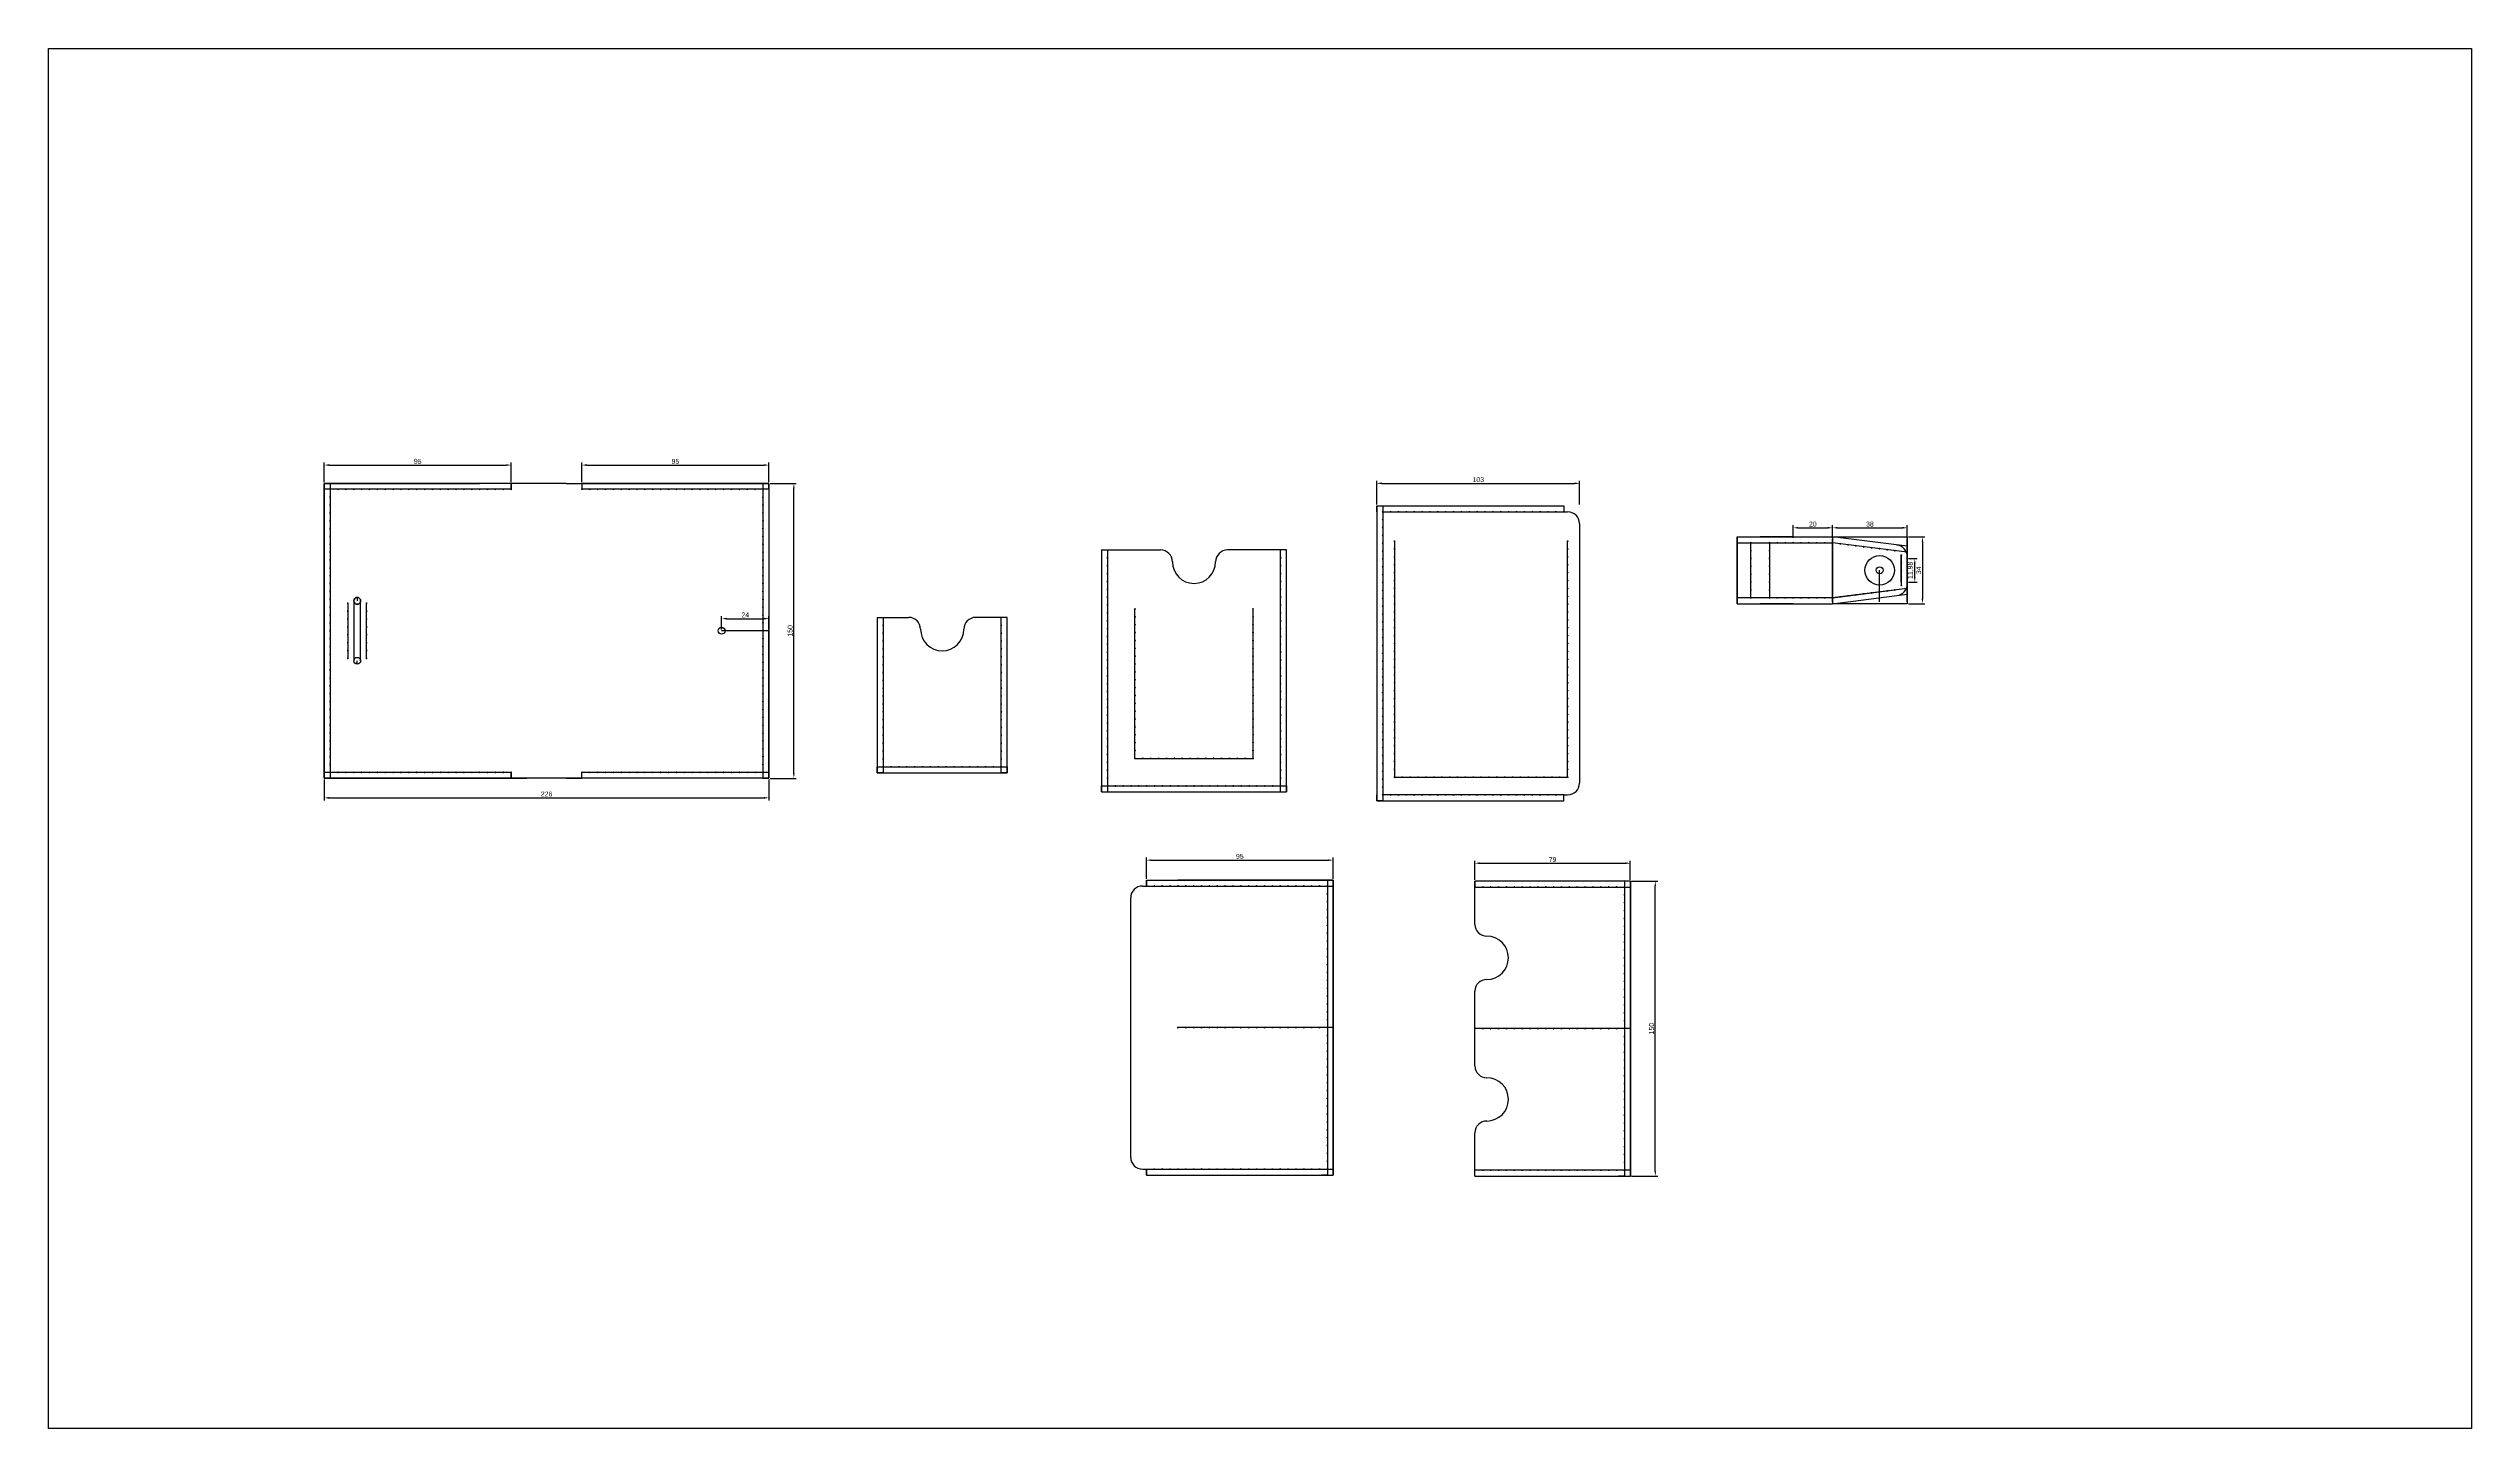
# Model space of a CAD drawing. Header units: millimetres. Extents: x 1335 to 6986, y 304 to 1543.
# Drawn here: x 3511 to 4743, y 820 to 1522 of the extents above; entities that cross this region are included whole.
import ezdxf

# ---------------------------------------------------------------- set-up
doc = ezdxf.new("R2010")
doc.units = ezdxf.units.MM
doc.styles.get("Standard").update_dxf_attribs({"font": 'arial.ttf'})
doc.dimstyles.new('ISO-25', dxfattribs={"dimtxt": 2.5, "dimasz": 2.5, "dimexe": 1.25, "dimexo": 0.625, "dimtad": 1, "dimtxsty": 'Standard', "dimcen": 2.5, "dimadec": 0, "dimazin": 0, "dimtfac": 1, "dimtmove": 0, "dimatfit": 3, "dimfxl": 1, "dimarcsym": 0})

# ---------------------------------------------------------------- blocks, each defined once
blk = doc.blocks.new('*D89')
at = {"color": 0, "lineweight": -2, "transparency": 16777216}
for p, q in [((3878.3, 1300.5), (3891.6, 1300.5)), ((3890.4, 1153), (3890.4, 1298)), ((3878.3, 1150.5), (3891.6, 1150.5))]:
    blk.add_line(p, q, dxfattribs=at)
at = {"color": 0, "transparency": 16777216}
for points in [[(3890, 1298), (3890.8, 1298), (3890.4, 1300.5)], [(3890, 1153), (3890.8, 1153), (3890.4, 1150.5)]]:
    blk.add_solid(points, dxfattribs=at)
at = {"layer": 'Defpoints', "color": 0, "transparency": 16777216}
for p in [(3877.7, 1300.5), (3890.4, 1300.5), (3877.7, 1150.5)]:
    blk.add_point(p, dxfattribs=at)
at = {"color": 0, "transparency": 16777216, "insert": (3888.5, 1225.5), "char_height": 2.5, "attachment_point": 5, "rotation": 90}
blk.add_mtext('150', dxfattribs=at)
blk = doc.blocks.new('*D90')
at = {"color": 0, "lineweight": -2, "transparency": 16777216}
for p, q in [((3651.7, 1301.2), (3651.7, 1311.1)), ((3654.2, 1309.8), (3744.2, 1309.8)), ((3746.7, 1301.2), (3746.7, 1311.1))]:
    blk.add_line(p, q, dxfattribs=at)
at = {"color": 0, "transparency": 16777216}
for points in [[(3654.2, 1310.3), (3654.2, 1309.4), (3651.7, 1309.8)], [(3744.2, 1310.3), (3744.2, 1309.4), (3746.7, 1309.8)]]:
    blk.add_solid(points, dxfattribs=at)
at = {"layer": 'Defpoints', "color": 0, "transparency": 16777216}
for p in [(3746.7, 1309.8), (3651.7, 1300.5), (3746.7, 1300.5)]:
    blk.add_point(p, dxfattribs=at)
at = {"color": 0, "transparency": 16777216, "insert": (3699.2, 1311.7), "char_height": 2.5, "attachment_point": 5}
blk.add_mtext('95', dxfattribs=at)
blk = doc.blocks.new('*D91')
at = {"color": 0, "lineweight": -2, "transparency": 16777216}
for p, q in [((3782.7, 1301.2), (3782.7, 1311.1)), ((3785.2, 1309.8), (3875.2, 1309.8)), ((3877.7, 1301.2), (3877.7, 1311.1))]:
    blk.add_line(p, q, dxfattribs=at)
at = {"color": 0, "transparency": 16777216}
for points in [[(3785.2, 1310.3), (3785.2, 1309.4), (3782.7, 1309.8)], [(3875.2, 1310.3), (3875.2, 1309.4), (3877.7, 1309.8)]]:
    blk.add_solid(points, dxfattribs=at)
at = {"layer": 'Defpoints', "color": 0, "transparency": 16777216}
for p in [(3877.7, 1309.8), (3782.7, 1300.5), (3877.7, 1300.5)]:
    blk.add_point(p, dxfattribs=at)
at = {"color": 0, "transparency": 16777216, "insert": (3830.2, 1311.7), "char_height": 2.5, "attachment_point": 5}
blk.add_mtext('95', dxfattribs=at)
blk = doc.blocks.new('*D92')
at = {"color": 0, "lineweight": -2, "transparency": 16777216}
for p, q in [((3651.7, 1149.9), (3651.7, 1139.3)), ((3877.7, 1149.9), (3877.7, 1139.3)), ((3654.2, 1140.6), (3875.2, 1140.6))]:
    blk.add_line(p, q, dxfattribs=at)
at = {"color": 0, "transparency": 16777216}
for points in [[(3654.2, 1141), (3654.2, 1140.1), (3651.7, 1140.6)], [(3875.2, 1141), (3875.2, 1140.1), (3877.7, 1140.6)]]:
    blk.add_solid(points, dxfattribs=at)
at = {"layer": 'Defpoints', "color": 0, "transparency": 16777216}
for p in [(3651.7, 1150.5), (3877.7, 1150.5), (3877.7, 1140.6)]:
    blk.add_point(p, dxfattribs=at)
at = {"color": 0, "transparency": 16777216, "insert": (3764.7, 1142.5), "char_height": 2.5, "attachment_point": 5}
blk.add_mtext('226', dxfattribs=at)
blk = doc.blocks.new('*D93')
at = {"color": 0, "lineweight": -2, "transparency": 16777216}
for p, q in [((3853.7, 1226.2), (3853.7, 1233)), ((3856.2, 1231.7), (3875.2, 1231.7)), ((3877.7, 1226.2), (3877.7, 1233))]:
    blk.add_line(p, q, dxfattribs=at)
at = {"color": 0, "transparency": 16777216}
for points in [[(3856.2, 1232.2), (3856.2, 1231.3), (3853.7, 1231.7)], [(3875.2, 1232.2), (3875.2, 1231.3), (3877.7, 1231.7)]]:
    blk.add_solid(points, dxfattribs=at)
at = {"layer": 'Defpoints', "color": 0, "transparency": 16777216}
for p in [(3877.7, 1231.7), (3853.7, 1225.5), (3877.7, 1225.5)]:
    blk.add_point(p, dxfattribs=at)
at = {"color": 0, "transparency": 16777216, "insert": (3865.7, 1233.6), "char_height": 2.5, "attachment_point": 5}
blk.add_mtext('24', dxfattribs=at)
blk = doc.blocks.new('*D94')
at = {"color": 0, "lineweight": -2, "transparency": 16777216}
for p, q in [((4186.8, 1289.7), (4186.8, 1301.8)), ((4189.3, 1300.5), (4287.3, 1300.5)), ((4289.8, 1289.7), (4289.8, 1301.8))]:
    blk.add_line(p, q, dxfattribs=at)
at = {"color": 0, "transparency": 16777216}
for points in [[(4189.3, 1301), (4189.3, 1300.1), (4186.8, 1300.5)], [(4287.3, 1301), (4287.3, 1300.1), (4289.8, 1300.5)]]:
    blk.add_solid(points, dxfattribs=at)
at = {"layer": 'Defpoints', "color": 0, "transparency": 16777216}
for p in [(4289.8, 1300.5), (4186.8, 1289.1), (4289.8, 1289.1)]:
    blk.add_point(p, dxfattribs=at)
at = {"color": 0, "transparency": 16777216, "insert": (4238.3, 1302.4), "char_height": 2.5, "attachment_point": 5}
blk.add_mtext('103', dxfattribs=at)
blk = doc.blocks.new('*D95')
at = {"color": 0, "lineweight": -2, "transparency": 16777216}
for p, q in [((4457, 1273.3), (4465.4, 1273.3)), ((4464.1, 1270.8), (4464.1, 1241.8)), ((4457, 1239.3), (4465.4, 1239.3))]:
    blk.add_line(p, q, dxfattribs=at)
at = {"color": 0, "transparency": 16777216}
for points in [[(4463.7, 1270.8), (4464.5, 1270.8), (4464.1, 1273.3)], [(4463.7, 1241.8), (4464.5, 1241.8), (4464.1, 1239.3)]]:
    blk.add_solid(points, dxfattribs=at)
at = {"layer": 'Defpoints', "color": 0, "transparency": 16777216}
for p in [(4456.4, 1273.3), (4456.4, 1239.3), (4464.1, 1239.3)]:
    blk.add_point(p, dxfattribs=at)
at = {"color": 0, "transparency": 16777216, "insert": (4462.2, 1256.3), "char_height": 2.5, "attachment_point": 5, "rotation": 90}
blk.add_mtext('34', dxfattribs=at)
blk = doc.blocks.new('*D96')
at = {"color": 0, "lineweight": -2, "transparency": 16777216}
for p, q in [((4418.4, 1272.9), (4418.4, 1279.2)), ((4420.9, 1277.9), (4453.9, 1277.9)), ((4456.4, 1272.9), (4456.4, 1279.2))]:
    blk.add_line(p, q, dxfattribs=at)
at = {"color": 0, "transparency": 16777216}
for points in [[(4420.9, 1278.4), (4420.9, 1277.5), (4418.4, 1277.9)], [(4453.9, 1278.4), (4453.9, 1277.5), (4456.4, 1277.9)]]:
    blk.add_solid(points, dxfattribs=at)
at = {"layer": 'Defpoints', "color": 0, "transparency": 16777216}
for p in [(4418.4, 1272.3), (4456.4, 1277.9), (4456.4, 1272.3)]:
    blk.add_point(p, dxfattribs=at)
at = {"color": 0, "transparency": 16777216, "insert": (4437.4, 1279.8), "char_height": 2.5, "attachment_point": 5}
blk.add_mtext('38', dxfattribs=at)
blk = doc.blocks.new('*D97')
at = {"color": 0, "lineweight": -2, "transparency": 16777216}
for p, q in [((4398.4, 1272.9), (4398.4, 1279.2)), ((4400.9, 1277.9), (4415.9, 1277.9)), ((4418.4, 1272.9), (4418.4, 1279.2))]:
    blk.add_line(p, q, dxfattribs=at)
at = {"color": 0, "transparency": 16777216}
for points in [[(4400.9, 1278.4), (4400.9, 1277.5), (4398.4, 1277.9)], [(4415.9, 1278.4), (4415.9, 1277.5), (4418.4, 1277.9)]]:
    blk.add_solid(points, dxfattribs=at)
at = {"layer": 'Defpoints', "color": 0, "transparency": 16777216}
for p in [(4398.4, 1272.3), (4418.4, 1277.9), (4418.4, 1272.3)]:
    blk.add_point(p, dxfattribs=at)
at = {"color": 0, "transparency": 16777216, "insert": (4408.4, 1279.8), "char_height": 2.5, "attachment_point": 5}
blk.add_mtext('20', dxfattribs=at)
blk = doc.blocks.new('*D98')
at = {"color": 0, "lineweight": -2, "transparency": 16777216}
for p, q in [((4457, 1262.3), (4461.5, 1262.3)), ((4460.2, 1252.8), (4460.2, 1259.8)), ((4457, 1250.3), (4461.5, 1250.3))]:
    blk.add_line(p, q, dxfattribs=at)
at = {"color": 0, "transparency": 16777216}
for points in [[(4459.8, 1259.8), (4460.6, 1259.8), (4460.2, 1262.3)], [(4459.8, 1252.8), (4460.6, 1252.8), (4460.2, 1250.3)]]:
    blk.add_solid(points, dxfattribs=at)
at = {"layer": 'Defpoints', "color": 0, "transparency": 16777216}
for p in [(4456.4, 1262.3), (4460.2, 1262.3), (4456.4, 1250.3)]:
    blk.add_point(p, dxfattribs=at)
at = {"color": 0, "transparency": 16777216, "insert": (4458.1, 1256.3), "char_height": 2.5, "attachment_point": 5, "rotation": 90}
blk.add_mtext('11,98', dxfattribs=at)
blk = doc.blocks.new('*D100')
at = {"color": 0, "lineweight": -2, "transparency": 16777216}
for p, q in [((4316.2, 1098.2), (4329.6, 1098.2)), ((4328.3, 950.7), (4328.3, 1095.7)), ((4316.2, 948.2), (4329.6, 948.2))]:
    blk.add_line(p, q, dxfattribs=at)
at = {"color": 0, "transparency": 16777216}
for points in [[(4327.9, 1095.7), (4328.7, 1095.7), (4328.3, 1098.2)], [(4327.9, 950.7), (4328.7, 950.7), (4328.3, 948.2)]]:
    blk.add_solid(points, dxfattribs=at)
at = {"layer": 'Defpoints', "color": 0, "transparency": 16777216}
for p in [(4315.6, 1098.2), (4328.3, 1098.2), (4315.6, 948.2)]:
    blk.add_point(p, dxfattribs=at)
at = {"color": 0, "transparency": 16777216, "insert": (4326.4, 1023.2), "char_height": 2.5, "attachment_point": 5, "rotation": 90}
blk.add_mtext('150', dxfattribs=at)
blk = doc.blocks.new('*D99')
at = {"color": 0, "lineweight": -2, "transparency": 16777216}
for p, q in [((4236.6, 1098.8), (4236.6, 1108.6)), ((4315.6, 1098.8), (4315.6, 1108.6)), ((4239.1, 1107.3), (4313.1, 1107.3))]:
    blk.add_line(p, q, dxfattribs=at)
at = {"color": 0, "transparency": 16777216}
for points in [[(4239.1, 1107.8), (4239.1, 1106.9), (4236.6, 1107.3)], [(4313.1, 1107.8), (4313.1, 1106.9), (4315.6, 1107.3)]]:
    blk.add_solid(points, dxfattribs=at)
at = {"layer": 'Defpoints', "color": 0, "transparency": 16777216}
for p in [(4236.6, 1098.2), (4315.6, 1107.3), (4315.6, 1098.2)]:
    blk.add_point(p, dxfattribs=at)
at = {"color": 0, "transparency": 16777216, "insert": (4276.1, 1109.2), "char_height": 2.5, "attachment_point": 5}
blk.add_mtext('79', dxfattribs=at)
blk = doc.blocks.new('*D101')
at = {"color": 0, "lineweight": -2, "transparency": 16777216}
for p, q in [((4069.6, 1099.4), (4069.6, 1110.2)), ((4072.1, 1108.9), (4162.1, 1108.9)), ((4164.6, 1099.4), (4164.6, 1110.2))]:
    blk.add_line(p, q, dxfattribs=at)
at = {"color": 0, "transparency": 16777216}
for points in [[(4072.1, 1109.3), (4072.1, 1108.5), (4069.6, 1108.9)], [(4162.1, 1109.3), (4162.1, 1108.5), (4164.6, 1108.9)]]:
    blk.add_solid(points, dxfattribs=at)
at = {"layer": 'Defpoints', "color": 0, "transparency": 16777216}
for p in [(4164.6, 1108.9), (4069.6, 1098.7), (4164.6, 1098.7)]:
    blk.add_point(p, dxfattribs=at)
at = {"color": 0, "transparency": 16777216, "insert": (4117.1, 1110.8), "char_height": 2.5, "attachment_point": 5}
blk.add_mtext('95', dxfattribs=at)

msp = doc.modelspace()

# ---------------------------------------------------------------- hatches: boundary and pattern name
h = msp.add_hatch(color=256)
h.dxf.hatch_style = 1
h.paths.add_polyline_path([(3655.189, 1297.527, 1), (3654.189, 1297.527, 1)])
h = msp.add_hatch(color=256)
h.dxf.hatch_style = 1
h.paths.add_polyline_path([(3654.189, 1297.527, -1), (3655.189, 1297.527, -1)])
h = msp.add_hatch(color=256)
h.dxf.hatch_style = 1
h.paths.add_polyline_path([(3655.189, 1293.527, 1), (3654.189, 1293.527, 1)])
h = msp.add_hatch(color=256)
h.dxf.hatch_style = 1
h.paths.add_polyline_path([(3654.189, 1293.527, -1), (3655.189, 1293.527, -1)])
h = msp.add_hatch(color=256)
h.dxf.hatch_style = 1
h.paths.add_polyline_path([(3659.189, 1297.527, 1), (3658.189, 1297.527, 1)])
h = msp.add_hatch(color=256)
h.dxf.hatch_style = 1
h.paths.add_polyline_path([(3658.189, 1297.527, -1), (3659.189, 1297.527, -1)])
h = msp.add_hatch(color=256)
h.dxf.hatch_style = 1
h.paths.add_polyline_path([(3663.189, 1297.527, 1), (3662.189, 1297.527, 1)])
h = msp.add_hatch(color=256)
h.dxf.hatch_style = 1
h.paths.add_polyline_path([(3662.189, 1297.527, -1), (3663.189, 1297.527, -1)])
h = msp.add_hatch(color=256)
h.dxf.hatch_style = 1
h.paths.add_polyline_path([(3667.189, 1297.527, 1), (3666.189, 1297.527, 1)])
h = msp.add_hatch(color=256)
h.dxf.hatch_style = 1
h.paths.add_polyline_path([(3666.189, 1297.527, -1), (3667.189, 1297.527, -1)])
h = msp.add_hatch(color=256)
h.dxf.hatch_style = 1
h.paths.add_polyline_path([(3671.189, 1297.527, 1), (3670.189, 1297.527, 1)])
h = msp.add_hatch(color=256)
h.dxf.hatch_style = 1
h.paths.add_polyline_path([(3670.189, 1297.527, -1), (3671.189, 1297.527, -1)])
h = msp.add_hatch(color=256)
h.dxf.hatch_style = 1
h.paths.add_polyline_path([(3675.189, 1297.527, 1), (3674.189, 1297.527, 1)])
h = msp.add_hatch(color=256)
h.dxf.hatch_style = 1
h.paths.add_polyline_path([(3674.189, 1297.527, -1), (3675.189, 1297.527, -1)])
h = msp.add_hatch(color=256)
h.dxf.hatch_style = 1
h.paths.add_polyline_path([(3679.189, 1297.527, 1), (3678.189, 1297.527, 1)])
h = msp.add_hatch(color=256)
h.dxf.hatch_style = 1
h.paths.add_polyline_path([(3678.189, 1297.527, -1), (3679.189, 1297.527, -1)])
h = msp.add_hatch(color=256)
h.dxf.hatch_style = 1
h.paths.add_polyline_path([(3683.189, 1297.527, 1), (3682.189, 1297.527, 1)])
h = msp.add_hatch(color=256)
h.dxf.hatch_style = 1
h.paths.add_polyline_path([(3682.189, 1297.527, -1), (3683.189, 1297.527, -1)])
h = msp.add_hatch(color=256)
h.dxf.hatch_style = 1
h.paths.add_polyline_path([(3687.189, 1297.527, 1), (3686.189, 1297.527, 1)])
h = msp.add_hatch(color=256)
h.dxf.hatch_style = 1
h.paths.add_polyline_path([(3686.189, 1297.527, -1), (3687.189, 1297.527, -1)])
h = msp.add_hatch(color=256)
h.dxf.hatch_style = 1
h.paths.add_polyline_path([(3691.189, 1297.527, 1), (3690.189, 1297.527, 1)])
h = msp.add_hatch(color=256)
h.dxf.hatch_style = 1
h.paths.add_polyline_path([(3690.189, 1297.527, -1), (3691.189, 1297.527, -1)])
h = msp.add_hatch(color=256)
h.dxf.hatch_style = 1
h.paths.add_polyline_path([(3695.189, 1297.527, 1), (3694.189, 1297.527, 1)])
h = msp.add_hatch(color=256)
h.dxf.hatch_style = 1
h.paths.add_polyline_path([(3694.189, 1297.527, -1), (3695.189, 1297.527, -1)])
h = msp.add_hatch(color=256)
h.dxf.hatch_style = 1
h.paths.add_polyline_path([(3699.189, 1297.527, 1), (3698.189, 1297.527, 1)])
h = msp.add_hatch(color=256)
h.dxf.hatch_style = 1
h.paths.add_polyline_path([(3698.189, 1297.527, -1), (3699.189, 1297.527, -1)])
h = msp.add_hatch(color=256)
h.dxf.hatch_style = 1
h.paths.add_polyline_path([(3703.189, 1297.527, 1), (3702.189, 1297.527, 1)])
h = msp.add_hatch(color=256)
h.dxf.hatch_style = 1
h.paths.add_polyline_path([(3702.189, 1297.527, -1), (3703.189, 1297.527, -1)])
h = msp.add_hatch(color=256)
h.dxf.hatch_style = 1
h.paths.add_polyline_path([(3707.189, 1297.527, 1), (3706.189, 1297.527, 1)])
h = msp.add_hatch(color=256)
h.dxf.hatch_style = 1
h.paths.add_polyline_path([(3706.189, 1297.527, -1), (3707.189, 1297.527, -1)])
h = msp.add_hatch(color=256)
h.dxf.hatch_style = 1
h.paths.add_polyline_path([(3711.189, 1297.527, 1), (3710.189, 1297.527, 1)])
h = msp.add_hatch(color=256)
h.dxf.hatch_style = 1
h.paths.add_polyline_path([(3710.189, 1297.527, -1), (3711.189, 1297.527, -1)])
h = msp.add_hatch(color=256)
h.dxf.hatch_style = 1
h.paths.add_polyline_path([(3715.189, 1297.527, 1), (3714.189, 1297.527, 1)])
h = msp.add_hatch(color=256)
h.dxf.hatch_style = 1
h.paths.add_polyline_path([(3714.189, 1297.527, -1), (3715.189, 1297.527, -1)])
h = msp.add_hatch(color=256)
h.dxf.hatch_style = 1
h.paths.add_polyline_path([(3719.189, 1297.527, 1), (3718.189, 1297.527, 1)])
h = msp.add_hatch(color=256)
h.dxf.hatch_style = 1
h.paths.add_polyline_path([(3718.189, 1297.527, -1), (3719.189, 1297.527, -1)])
h = msp.add_hatch(color=256)
h.dxf.hatch_style = 1
h.paths.add_polyline_path([(3723.189, 1297.527, 1), (3722.189, 1297.527, 1)])
h = msp.add_hatch(color=256)
h.dxf.hatch_style = 1
h.paths.add_polyline_path([(3722.189, 1297.527, -1), (3723.189, 1297.527, -1)])
h = msp.add_hatch(color=256)
h.dxf.hatch_style = 1
h.paths.add_polyline_path([(3727.189, 1297.527, 1), (3726.189, 1297.527, 1)])
h = msp.add_hatch(color=256)
h.dxf.hatch_style = 1
h.paths.add_polyline_path([(3726.189, 1297.527, -1), (3727.189, 1297.527, -1)])
h = msp.add_hatch(color=256)
h.dxf.hatch_style = 1
h.paths.add_polyline_path([(3731.189, 1297.527, 1), (3730.189, 1297.527, 1)])
h = msp.add_hatch(color=256)
h.dxf.hatch_style = 1
h.paths.add_polyline_path([(3730.189, 1297.527, -1), (3731.189, 1297.527, -1)])
h = msp.add_hatch(color=256)
h.dxf.hatch_style = 1
h.paths.add_polyline_path([(3735.189, 1297.527, 1), (3734.189, 1297.527, 1)])
h = msp.add_hatch(color=256)
h.dxf.hatch_style = 1
h.paths.add_polyline_path([(3739.189, 1297.527, 1), (3738.189, 1297.527, 1)])
h = msp.add_hatch(color=256)
h.dxf.hatch_style = 1
h.paths.add_polyline_path([(3743.189, 1297.527, 1), (3742.189, 1297.527, 1)])
h = msp.add_hatch(color=256)
h.dxf.hatch_style = 1
h.paths.add_polyline_path([(3747.189, 1297.527, 1), (3746.189, 1297.527, 1)])
h = msp.add_hatch(color=256)
h.dxf.hatch_style = 1
h.paths.add_polyline_path([(3782.189, 1297.527, -1), (3783.189, 1297.527, -1)])
h = msp.add_hatch(color=256)
h.dxf.hatch_style = 1
h.paths.add_polyline_path([(3786.189, 1297.527, -1), (3787.189, 1297.527, -1)])
h = msp.add_hatch(color=256)
h.dxf.hatch_style = 1
h.paths.add_polyline_path([(3790.189, 1297.527, -1), (3791.189, 1297.527, -1)])
h = msp.add_hatch(color=256)
h.dxf.hatch_style = 1
h.paths.add_polyline_path([(3794.189, 1297.527, -1), (3795.189, 1297.527, -1)])
h = msp.add_hatch(color=256)
h.dxf.hatch_style = 1
h.paths.add_polyline_path([(3798.189, 1297.527, -1), (3799.189, 1297.527, -1)])
h = msp.add_hatch(color=256)
h.dxf.hatch_style = 1
h.paths.add_polyline_path([(3802.189, 1297.527, -1), (3803.189, 1297.527, -1)])
h = msp.add_hatch(color=256)
h.dxf.hatch_style = 1
h.paths.add_polyline_path([(3806.189, 1297.527, -1), (3807.189, 1297.527, -1)])
h = msp.add_hatch(color=256)
h.dxf.hatch_style = 1
h.paths.add_polyline_path([(3810.189, 1297.527, -1), (3811.189, 1297.527, -1)])
h = msp.add_hatch(color=256)
h.dxf.hatch_style = 1
h.paths.add_polyline_path([(3814.189, 1297.527, -1), (3815.189, 1297.527, -1)])
h = msp.add_hatch(color=256)
h.dxf.hatch_style = 1
h.paths.add_polyline_path([(3818.189, 1297.527, -1), (3819.189, 1297.527, -1)])
h = msp.add_hatch(color=256)
h.dxf.hatch_style = 1
h.paths.add_polyline_path([(3822.189, 1297.527, -1), (3823.189, 1297.527, -1)])
h = msp.add_hatch(color=256)
h.dxf.hatch_style = 1
h.paths.add_polyline_path([(3826.189, 1297.527, -1), (3827.189, 1297.527, -1)])
h = msp.add_hatch(color=256)
h.dxf.hatch_style = 1
h.paths.add_polyline_path([(3830.189, 1297.527, -1), (3831.189, 1297.527, -1)])
h = msp.add_hatch(color=256)
h.dxf.hatch_style = 1
h.paths.add_polyline_path([(3834.189, 1297.527, -1), (3835.189, 1297.527, -1)])
h = msp.add_hatch(color=256)
h.dxf.hatch_style = 1
h.paths.add_polyline_path([(3838.189, 1297.527, -1), (3839.189, 1297.527, -1)])
h = msp.add_hatch(color=256)
h.dxf.hatch_style = 1
h.paths.add_polyline_path([(3842.189, 1297.527, -1), (3843.189, 1297.527, -1)])
h = msp.add_hatch(color=256)
h.dxf.hatch_style = 1
h.paths.add_polyline_path([(3846.189, 1297.527, -1), (3847.189, 1297.527, -1)])
h = msp.add_hatch(color=256)
h.dxf.hatch_style = 1
h.paths.add_polyline_path([(3850.189, 1297.527, -1), (3851.189, 1297.527, -1)])
h = msp.add_hatch(color=256)
h.dxf.hatch_style = 1
h.paths.add_polyline_path([(3854.189, 1297.527, -1), (3855.189, 1297.527, -1)])
h = msp.add_hatch(color=256)
h.dxf.hatch_style = 1
h.paths.add_polyline_path([(3858.189, 1297.527, -1), (3859.189, 1297.527, -1)])
h = msp.add_hatch(color=256)
h.dxf.hatch_style = 1
h.paths.add_polyline_path([(3862.189, 1297.527, -1), (3863.189, 1297.527, -1)])
h = msp.add_hatch(color=256)
h.dxf.hatch_style = 1
h.paths.add_polyline_path([(3866.189, 1297.527, -1), (3867.189, 1297.527, -1)])
h = msp.add_hatch(color=256)
h.dxf.hatch_style = 1
h.paths.add_polyline_path([(3870.189, 1297.527, -1), (3871.189, 1297.527, -1)])
h = msp.add_hatch(color=256)
h.dxf.hatch_style = 1
h.paths.add_polyline_path([(3874.189, 1297.527, -1), (3875.189, 1297.527, -1)])
h = msp.add_hatch(color=256)
h.dxf.hatch_style = 1
h.paths.add_polyline_path([(3874.189, 1293.527, -1), (3875.189, 1293.527, -1)])
h = msp.add_hatch(color=256)
h.dxf.hatch_style = 1
h.paths.add_polyline_path([(3655.189, 1289.527, 1), (3654.189, 1289.527, 1)])
h = msp.add_hatch(color=256)
h.dxf.hatch_style = 1
h.paths.add_polyline_path([(3654.189, 1289.527, -1), (3655.189, 1289.527, -1)])
h = msp.add_hatch(color=256)
h.dxf.hatch_style = 1
h.paths.add_polyline_path([(3655.189, 1285.527, 1), (3654.189, 1285.527, 1)])
h = msp.add_hatch(color=256)
h.dxf.hatch_style = 1
h.paths.add_polyline_path([(3654.189, 1285.527, -1), (3655.189, 1285.527, -1)])
h = msp.add_hatch(color=256)
h.dxf.hatch_style = 1
h.paths.add_polyline_path([(3655.189, 1281.527, 1), (3654.189, 1281.527, 1)])
h = msp.add_hatch(color=256)
h.dxf.hatch_style = 1
h.paths.add_polyline_path([(3654.189, 1281.527, -1), (3655.189, 1281.527, -1)])
h = msp.add_hatch(color=256)
h.dxf.hatch_style = 1
h.paths.add_polyline_path([(3874.189, 1289.527, -1), (3875.189, 1289.527, -1)])
h = msp.add_hatch(color=256)
h.dxf.hatch_style = 1
h.paths.add_polyline_path([(3874.189, 1285.527, -1), (3875.189, 1285.527, -1)])
h = msp.add_hatch(color=256)
h.dxf.hatch_style = 1
h.paths.add_polyline_path([(3874.189, 1281.527, -1), (3875.189, 1281.527, -1)])
h = msp.add_hatch(color=256)
h.dxf.hatch_style = 1
h.paths.add_polyline_path([(4190.255, 1286.076, 1), (4189.255, 1286.076, 1)])
h = msp.add_hatch(color=256)
h.dxf.hatch_style = 1
h.paths.add_polyline_path([(4190.255, 1282.076, 1), (4189.255, 1282.076, 1)])
h = msp.add_hatch(color=256)
h.dxf.hatch_style = 1
h.paths.add_polyline_path([(4194.255, 1286.076, 1), (4193.255, 1286.076, 1)])
h = msp.add_hatch(color=256)
h.dxf.hatch_style = 1
h.paths.add_polyline_path([(4198.255, 1286.076, 1), (4197.255, 1286.076, 1)])
h = msp.add_hatch(color=256)
h.dxf.hatch_style = 1
h.paths.add_polyline_path([(4202.255, 1286.076, 1), (4201.255, 1286.076, 1)])
h = msp.add_hatch(color=256)
h.dxf.hatch_style = 1
h.paths.add_polyline_path([(4206.255, 1286.076, 1), (4205.255, 1286.076, 1)])
h = msp.add_hatch(color=256)
h.dxf.hatch_style = 1
h.paths.add_polyline_path([(4210.255, 1286.076, 1), (4209.255, 1286.076, 1)])
h = msp.add_hatch(color=256)
h.dxf.hatch_style = 1
h.paths.add_polyline_path([(4214.255, 1286.076, 1), (4213.255, 1286.076, 1)])
h = msp.add_hatch(color=256)
h.dxf.hatch_style = 1
h.paths.add_polyline_path([(4218.255, 1286.076, 1), (4217.255, 1286.076, 1)])
h = msp.add_hatch(color=256)
h.dxf.hatch_style = 1
h.paths.add_polyline_path([(4222.255, 1286.076, 1), (4221.255, 1286.076, 1)])
h = msp.add_hatch(color=256)
h.dxf.hatch_style = 1
h.paths.add_polyline_path([(4226.255, 1286.076, 1), (4225.255, 1286.076, 1)])
h = msp.add_hatch(color=256)
h.dxf.hatch_style = 1
h.paths.add_polyline_path([(4230.255, 1286.076, 1), (4229.255, 1286.076, 1)])
h = msp.add_hatch(color=256)
h.dxf.hatch_style = 1
h.paths.add_polyline_path([(4234.255, 1286.076, 1), (4233.255, 1286.076, 1)])
h = msp.add_hatch(color=256)
h.dxf.hatch_style = 1
h.paths.add_polyline_path([(4238.255, 1286.076, 1), (4237.255, 1286.076, 1)])
h = msp.add_hatch(color=256)
h.dxf.hatch_style = 1
h.paths.add_polyline_path([(4242.255, 1286.076, 1), (4241.255, 1286.076, 1)])
h = msp.add_hatch(color=256)
h.dxf.hatch_style = 1
h.paths.add_polyline_path([(4246.255, 1286.076, 1), (4245.255, 1286.076, 1)])
h = msp.add_hatch(color=256)
h.dxf.hatch_style = 1
h.paths.add_polyline_path([(4250.255, 1286.076, 1), (4249.255, 1286.076, 1)])
h = msp.add_hatch(color=256)
h.dxf.hatch_style = 1
h.paths.add_polyline_path([(4254.255, 1286.076, 1), (4253.255, 1286.076, 1)])
h = msp.add_hatch(color=256)
h.dxf.hatch_style = 1
h.paths.add_polyline_path([(4258.255, 1286.076, 1), (4257.255, 1286.076, 1)])
h = msp.add_hatch(color=256)
h.dxf.hatch_style = 1
h.paths.add_polyline_path([(4262.255, 1286.076, 1), (4261.255, 1286.076, 1)])
h = msp.add_hatch(color=256)
h.dxf.hatch_style = 1
h.paths.add_polyline_path([(4266.255, 1286.076, 1), (4265.255, 1286.076, 1)])
h = msp.add_hatch(color=256)
h.dxf.hatch_style = 1
h.paths.add_polyline_path([(4270.255, 1286.076, 1), (4269.255, 1286.076, 1)])
h = msp.add_hatch(color=256)
h.dxf.hatch_style = 1
h.paths.add_polyline_path([(4274.255, 1286.076, 1), (4273.255, 1286.076, 1)])
h = msp.add_hatch(color=256)
h.dxf.hatch_style = 1
h.paths.add_polyline_path([(4278.255, 1286.076, 1), (4277.255, 1286.076, 1)])
h = msp.add_hatch(color=256)
h.dxf.hatch_style = 1
h.paths.add_polyline_path([(4282.255, 1286.076, 1), (4281.255, 1286.076, 1)])
h = msp.add_hatch(color=256)
h.dxf.hatch_style = 1
h.paths.add_polyline_path([(3655.189, 1277.527, 1), (3654.189, 1277.527, 1)])
h = msp.add_hatch(color=256)
h.dxf.hatch_style = 1
h.paths.add_polyline_path([(3654.189, 1277.527, -1), (3655.189, 1277.527, -1)])
h = msp.add_hatch(color=256)
h.dxf.hatch_style = 1
h.paths.add_polyline_path([(3655.189, 1273.527, 1), (3654.189, 1273.527, 1)])
h = msp.add_hatch(color=256)
h.dxf.hatch_style = 1
h.paths.add_polyline_path([(3654.189, 1273.527, -1), (3655.189, 1273.527, -1)])
h = msp.add_hatch(color=256)
h.dxf.hatch_style = 1
h.paths.add_polyline_path([(3655.189, 1269.527, 1), (3654.189, 1269.527, 1)])
h = msp.add_hatch(color=256)
h.dxf.hatch_style = 1
h.paths.add_polyline_path([(3654.189, 1269.527, -1), (3655.189, 1269.527, -1)])
h = msp.add_hatch(color=256)
h.dxf.hatch_style = 1
h.paths.add_polyline_path([(3874.189, 1277.527, -1), (3875.189, 1277.527, -1)])
h = msp.add_hatch(color=256)
h.dxf.hatch_style = 1
h.paths.add_polyline_path([(3874.189, 1273.527, -1), (3875.189, 1273.527, -1)])
h = msp.add_hatch(color=256)
h.dxf.hatch_style = 1
h.paths.add_polyline_path([(3874.189, 1269.527, -1), (3875.189, 1269.527, -1)])
h = msp.add_hatch(color=256)
h.dxf.hatch_style = 1
h.paths.add_polyline_path([(4190.255, 1278.076, 1), (4189.255, 1278.076, 1)])
h = msp.add_hatch(color=256)
h.dxf.hatch_style = 1
h.paths.add_polyline_path([(4190.255, 1274.076, 1), (4189.255, 1274.076, 1)])
h = msp.add_hatch(color=256)
h.dxf.hatch_style = 1
h.paths.add_polyline_path([(4190.255, 1270.076, 1), (4189.255, 1270.076, 1)])
h = msp.add_hatch(color=256)
h.dxf.hatch_style = 1
h.paths.add_polyline_path([(4196.255, 1271.076, 1), (4195.255, 1271.076, 1)])
h = msp.add_hatch(color=256)
h.dxf.hatch_style = 1
h.paths.add_polyline_path([(4284.255, 1271.076, 1), (4283.255, 1271.076, 1)])
h = msp.add_hatch(color=256)
h.dxf.hatch_style = 1
h.paths.add_polyline_path([(4377.358, 1270.301, 1), (4376.358, 1270.301, 1)])
h = msp.add_hatch(color=256)
h.dxf.hatch_style = 1
h.paths.add_polyline_path([(4386.858, 1270.301, 1), (4385.858, 1270.301, 1)])
h = msp.add_hatch(color=256)
h.dxf.hatch_style = 1
h.paths.add_polyline_path([(4386.858, 1270.301, 1), (4385.858, 1270.301, 1)])
h = msp.add_hatch(color=256)
h.dxf.hatch_style = 1
h.paths.add_polyline_path([(4390.858, 1270.301, 1), (4389.858, 1270.301, 1)])
h = msp.add_hatch(color=256)
h.dxf.hatch_style = 1
h.paths.add_polyline_path([(4394.858, 1270.301, 1), (4393.858, 1270.301, 1)])
h = msp.add_hatch(color=256)
h.dxf.hatch_style = 1
h.paths.add_polyline_path([(4398.858, 1270.301, 1), (4397.858, 1270.301, 1)])
h = msp.add_hatch(color=256)
h.dxf.hatch_style = 1
h.paths.add_polyline_path([(4402.858, 1270.301, 1), (4401.858, 1270.301, 1)])
h = msp.add_hatch(color=256)
h.dxf.hatch_style = 1
h.paths.add_polyline_path([(4406.858, 1270.301, 1), (4405.858, 1270.301, 1)])
h = msp.add_hatch(color=256)
h.dxf.hatch_style = 1
h.paths.add_polyline_path([(4410.858, 1270.301, 1), (4409.858, 1270.301, 1)])
h = msp.add_hatch(color=256)
h.dxf.hatch_style = 1
h.paths.add_polyline_path([(4414.858, 1270.301, 1), (4413.858, 1270.301, 1)])
h = msp.add_hatch(color=256)
h.dxf.hatch_style = 1
h.paths.add_polyline_path([(4418.858, 1270.301, 1), (4417.858, 1270.301, 1)])
h = msp.add_hatch(color=256)
h.dxf.hatch_style = 1
h.paths.add_polyline_path([(4422.826, 1269.799, 1), (4421.826, 1269.799, 1)])
h = msp.add_hatch(color=256)
h.dxf.hatch_style = 1
h.paths.add_polyline_path([(4426.795, 1269.297, 1), (4425.795, 1269.297, 1)])
h = msp.add_hatch(color=256)
h.dxf.hatch_style = 1
h.paths.add_polyline_path([(4430.763, 1268.796, 1), (4429.763, 1268.796, 1)])
h = msp.add_hatch(color=256)
h.dxf.hatch_style = 1
h.paths.add_polyline_path([(4434.731, 1268.294, 1), (4433.731, 1268.294, 1)])
h = msp.add_hatch(color=256)
h.dxf.hatch_style = 1
h.paths.add_polyline_path([(3655.189, 1265.527, 1), (3654.189, 1265.527, 1)])
h = msp.add_hatch(color=256)
h.dxf.hatch_style = 1
h.paths.add_polyline_path([(3654.189, 1265.527, -1), (3655.189, 1265.527, -1)])
h = msp.add_hatch(color=256)
h.dxf.hatch_style = 1
h.paths.add_polyline_path([(3655.189, 1261.527, 1), (3654.189, 1261.527, 1)])
h = msp.add_hatch(color=256)
h.dxf.hatch_style = 1
h.paths.add_polyline_path([(3654.189, 1261.527, -1), (3655.189, 1261.527, -1)])
h = msp.add_hatch(color=256)
h.dxf.hatch_style = 1
h.paths.add_polyline_path([(3655.189, 1257.527, 1), (3654.189, 1257.527, 1)])
h = msp.add_hatch(color=256)
h.dxf.hatch_style = 1
h.paths.add_polyline_path([(3654.189, 1257.527, -1), (3655.189, 1257.527, -1)])
h = msp.add_hatch(color=256)
h.dxf.hatch_style = 1
h.paths.add_polyline_path([(3874.189, 1265.527, -1), (3875.189, 1265.527, -1)])
h = msp.add_hatch(color=256)
h.dxf.hatch_style = 1
h.paths.add_polyline_path([(3874.189, 1261.527, -1), (3875.189, 1261.527, -1)])
h = msp.add_hatch(color=256)
h.dxf.hatch_style = 1
h.paths.add_polyline_path([(3874.189, 1257.527, -1), (3875.189, 1257.527, -1)])
h = msp.add_hatch(color=256)
h.dxf.hatch_style = 1
h.paths.add_polyline_path([(4050.316, 1262.636, 1), (4049.316, 1262.636, 1)])
h = msp.add_hatch(color=256)
h.dxf.hatch_style = 1
h.paths.add_polyline_path([(4050.316, 1258.636, 1), (4049.316, 1258.636, 1)])
h = msp.add_hatch(color=256)
h.dxf.hatch_style = 1
h.paths.add_polyline_path([(4138.316, 1262.636, 1), (4137.316, 1262.636, 1)])
h = msp.add_hatch(color=256)
h.dxf.hatch_style = 1
h.paths.add_polyline_path([(4138.316, 1258.636, 1), (4137.316, 1258.636, 1)])
h = msp.add_hatch(color=256)
h.dxf.hatch_style = 1
h.paths.add_polyline_path([(4190.255, 1266.076, 1), (4189.255, 1266.076, 1)])
h = msp.add_hatch(color=256)
h.dxf.hatch_style = 1
h.paths.add_polyline_path([(4190.255, 1262.076, 1), (4189.255, 1262.076, 1)])
h = msp.add_hatch(color=256)
h.dxf.hatch_style = 1
h.paths.add_polyline_path([(4190.255, 1258.076, 1), (4189.255, 1258.076, 1)])
h = msp.add_hatch(color=256)
h.dxf.hatch_style = 1
h.paths.add_polyline_path([(4196.255, 1267.076, 1), (4195.255, 1267.076, 1)])
h = msp.add_hatch(color=256)
h.dxf.hatch_style = 1
h.paths.add_polyline_path([(4196.255, 1263.076, 1), (4195.255, 1263.076, 1)])
h = msp.add_hatch(color=256)
h.dxf.hatch_style = 1
h.paths.add_polyline_path([(4196.255, 1259.076, 1), (4195.255, 1259.076, 1)])
h = msp.add_hatch(color=256)
h.dxf.hatch_style = 1
h.paths.add_polyline_path([(4284.255, 1267.076, 1), (4283.255, 1267.076, 1)])
h = msp.add_hatch(color=256)
h.dxf.hatch_style = 1
h.paths.add_polyline_path([(4284.255, 1263.076, 1), (4283.255, 1263.076, 1)])
h = msp.add_hatch(color=256)
h.dxf.hatch_style = 1
h.paths.add_polyline_path([(4284.255, 1259.076, 1), (4283.255, 1259.076, 1)])
h = msp.add_hatch(color=256)
h.dxf.hatch_style = 1
h.paths.add_polyline_path([(4377.358, 1266.301, 1), (4376.358, 1266.301, 1)])
h = msp.add_hatch(color=256)
h.dxf.hatch_style = 1
h.paths.add_polyline_path([(4377.358, 1262.301, 1), (4376.358, 1262.301, 1)])
h = msp.add_hatch(color=256)
h.dxf.hatch_style = 1
h.paths.add_polyline_path([(4377.358, 1258.301, 1), (4376.358, 1258.301, 1)])
h = msp.add_hatch(color=256)
h.dxf.hatch_style = 1
h.paths.add_polyline_path([(4386.858, 1266.301, 1), (4385.858, 1266.301, 1)])
h = msp.add_hatch(color=256)
h.dxf.hatch_style = 1
h.paths.add_polyline_path([(4386.858, 1262.301, 1), (4385.858, 1262.301, 1)])
h = msp.add_hatch(color=256)
h.dxf.hatch_style = 1
h.paths.add_polyline_path([(4386.858, 1258.301, 1), (4385.858, 1258.301, 1)])
h = msp.add_hatch(color=256)
h.dxf.hatch_style = 1
h.paths.add_polyline_path([(4438.7, 1267.792, 1), (4437.7, 1267.792, 1)])
h = msp.add_hatch(color=256)
h.dxf.hatch_style = 1
h.paths.add_polyline_path([(4442.668, 1267.291, 1), (4441.668, 1267.291, 1)])
h = msp.add_hatch(color=256)
h.dxf.hatch_style = 1
h.paths.add_polyline_path([(4446.637, 1266.789, 1), (4445.637, 1266.789, 1)])
h = msp.add_hatch(color=256)
h.dxf.hatch_style = 1
h.paths.add_polyline_path([(4450.605, 1266.287, 1), (4449.605, 1266.287, 1)])
h = msp.add_hatch(color=256)
h.dxf.hatch_style = 1
h.paths.add_polyline_path([(4453.858, 1263.958, 1), (4452.858, 1263.958, 1)])
h = msp.add_hatch(color=256)
h.dxf.hatch_style = 1
h.paths.add_polyline_path([(4453.858, 1260.129, 1), (4452.858, 1260.129, 1)])
h = msp.add_hatch(color=256)
h.dxf.hatch_style = 1
h.paths.add_polyline_path([(4453.858, 1256.299, 1), (4452.858, 1256.299, 1)])
h = msp.add_hatch(color=256)
h.dxf.hatch_style = 1
h.paths.add_polyline_path([(3655.189, 1253.527, 1), (3654.189, 1253.527, 1)])
h = msp.add_hatch(color=256)
h.dxf.hatch_style = 1
h.paths.add_polyline_path([(3654.189, 1253.527, -1), (3655.189, 1253.527, -1)])
h = msp.add_hatch(color=256)
h.dxf.hatch_style = 1
h.paths.add_polyline_path([(3655.189, 1249.527, 1), (3654.189, 1249.527, 1)])
h = msp.add_hatch(color=256)
h.dxf.hatch_style = 1
h.paths.add_polyline_path([(3654.189, 1249.527, -1), (3655.189, 1249.527, -1)])
h = msp.add_hatch(color=256)
h.dxf.hatch_style = 1
h.paths.add_polyline_path([(3655.189, 1245.527, 1), (3654.189, 1245.527, 1)])
h = msp.add_hatch(color=256)
h.dxf.hatch_style = 1
h.paths.add_polyline_path([(3654.189, 1245.527, -1), (3655.189, 1245.527, -1)])
h = msp.add_hatch(color=256)
h.dxf.hatch_style = 1
h.paths.add_polyline_path([(3874.189, 1253.527, -1), (3875.189, 1253.527, -1)])
h = msp.add_hatch(color=256)
h.dxf.hatch_style = 1
h.paths.add_polyline_path([(3874.189, 1249.527, -1), (3875.189, 1249.527, -1)])
h = msp.add_hatch(color=256)
h.dxf.hatch_style = 1
h.paths.add_polyline_path([(3874.189, 1245.527, -1), (3875.189, 1245.527, -1)])
h = msp.add_hatch(color=256)
h.dxf.hatch_style = 1
h.paths.add_polyline_path([(4050.316, 1254.636, 1), (4049.316, 1254.636, 1)])
h = msp.add_hatch(color=256)
h.dxf.hatch_style = 1
h.paths.add_polyline_path([(4050.316, 1250.636, 1), (4049.316, 1250.636, 1)])
h = msp.add_hatch(color=256)
h.dxf.hatch_style = 1
h.paths.add_polyline_path([(4050.316, 1246.636, 1), (4049.316, 1246.636, 1)])
h = msp.add_hatch(color=256)
h.dxf.hatch_style = 1
h.paths.add_polyline_path([(4138.316, 1254.636, 1), (4137.316, 1254.636, 1)])
h = msp.add_hatch(color=256)
h.dxf.hatch_style = 1
h.paths.add_polyline_path([(4138.316, 1250.636, 1), (4137.316, 1250.636, 1)])
h = msp.add_hatch(color=256)
h.dxf.hatch_style = 1
h.paths.add_polyline_path([(4138.316, 1246.636, 1), (4137.316, 1246.636, 1)])
h = msp.add_hatch(color=256)
h.dxf.hatch_style = 1
h.paths.add_polyline_path([(4190.255, 1254.076, 1), (4189.255, 1254.076, 1)])
h = msp.add_hatch(color=256)
h.dxf.hatch_style = 1
h.paths.add_polyline_path([(4190.255, 1250.076, 1), (4189.255, 1250.076, 1)])
h = msp.add_hatch(color=256)
h.dxf.hatch_style = 1
h.paths.add_polyline_path([(4190.255, 1246.076, 1), (4189.255, 1246.076, 1)])
h = msp.add_hatch(color=256)
h.dxf.hatch_style = 1
h.paths.add_polyline_path([(4196.255, 1255.076, 1), (4195.255, 1255.076, 1)])
h = msp.add_hatch(color=256)
h.dxf.hatch_style = 1
h.paths.add_polyline_path([(4196.255, 1251.076, 1), (4195.255, 1251.076, 1)])
h = msp.add_hatch(color=256)
h.dxf.hatch_style = 1
h.paths.add_polyline_path([(4196.255, 1247.076, 1), (4195.255, 1247.076, 1)])
h = msp.add_hatch(color=256)
h.dxf.hatch_style = 1
h.paths.add_polyline_path([(4284.255, 1255.076, 1), (4283.255, 1255.076, 1)])
h = msp.add_hatch(color=256)
h.dxf.hatch_style = 1
h.paths.add_polyline_path([(4284.255, 1251.076, 1), (4283.255, 1251.076, 1)])
h = msp.add_hatch(color=256)
h.dxf.hatch_style = 1
h.paths.add_polyline_path([(4284.255, 1247.076, 1), (4283.255, 1247.076, 1)])
h = msp.add_hatch(color=256)
h.dxf.hatch_style = 1
h.paths.add_polyline_path([(4377.358, 1254.301, 1), (4376.358, 1254.301, 1)])
h = msp.add_hatch(color=256)
h.dxf.hatch_style = 1
h.paths.add_polyline_path([(4377.358, 1250.301, 1), (4376.358, 1250.301, 1)])
h = msp.add_hatch(color=256)
h.dxf.hatch_style = 1
h.paths.add_polyline_path([(4377.358, 1246.301, 1), (4376.358, 1246.301, 1)])
h = msp.add_hatch(color=256)
h.dxf.hatch_style = 1
h.paths.add_polyline_path([(4386.858, 1254.301, 1), (4385.858, 1254.301, 1)])
h = msp.add_hatch(color=256)
h.dxf.hatch_style = 1
h.paths.add_polyline_path([(4386.858, 1250.301, 1), (4385.858, 1250.301, 1)])
h = msp.add_hatch(color=256)
h.dxf.hatch_style = 1
h.paths.add_polyline_path([(4386.858, 1246.301, 1), (4385.858, 1246.301, 1)])
h = msp.add_hatch(color=256)
h.dxf.hatch_style = 1
h.paths.add_polyline_path([(4430.763, 1243.804, 1), (4429.763, 1243.804, 1)])
h = msp.add_hatch(color=256)
h.dxf.hatch_style = 1
h.paths.add_polyline_path([(4434.732, 1244.306, 1), (4433.732, 1244.306, 1)])
h = msp.add_hatch(color=256)
h.dxf.hatch_style = 1
h.paths.add_polyline_path([(4438.7, 1244.807, 1), (4437.7, 1244.807, 1)])
h = msp.add_hatch(color=256)
h.dxf.hatch_style = 1
h.paths.add_polyline_path([(4442.669, 1245.308, 1), (4441.669, 1245.308, 1)])
h = msp.add_hatch(color=256)
h.dxf.hatch_style = 1
h.paths.add_polyline_path([(4446.637, 1245.81, 1), (4445.637, 1245.81, 1)])
h = msp.add_hatch(color=256)
h.dxf.hatch_style = 1
h.paths.add_polyline_path([(4450.605, 1246.311, 1), (4449.605, 1246.311, 1)])
h = msp.add_hatch(color=256)
h.dxf.hatch_style = 1
h.paths.add_polyline_path([(4453.858, 1252.469, 1), (4452.858, 1252.469, 1)])
h = msp.add_hatch(color=256)
h.dxf.hatch_style = 1
h.paths.add_polyline_path([(4453.858, 1248.639, 1), (4452.858, 1248.639, 1)])
h = msp.add_hatch(color=256)
h.dxf.hatch_style = 1
h.paths.add_polyline_path([(3655.189, 1241.527, 1), (3654.189, 1241.527, 1)])
h = msp.add_hatch(color=256)
h.dxf.hatch_style = 1
h.paths.add_polyline_path([(3654.189, 1241.527, -1), (3655.189, 1241.527, -1)])
h = msp.add_hatch(color=256)
h.dxf.hatch_style = 1
h.paths.add_polyline_path([(3655.189, 1237.527, 1), (3654.189, 1237.527, 1)])
h = msp.add_hatch(color=256)
h.dxf.hatch_style = 1
h.paths.add_polyline_path([(3654.189, 1237.527, -1), (3655.189, 1237.527, -1)])
h = msp.add_hatch(color=256)
h.dxf.hatch_style = 1
h.paths.add_polyline_path([(3655.189, 1233.527, 1), (3654.189, 1233.527, 1)])
h = msp.add_hatch(color=256)
h.dxf.hatch_style = 1
h.paths.add_polyline_path([(3654.189, 1233.527, -1), (3655.189, 1233.527, -1)])
h = msp.add_hatch(color=256)
h.dxf.hatch_style = 1
h.paths.add_polyline_path([(3663.189, 1239.527, -1), (3664.189, 1239.527, -1)])
h = msp.add_hatch(color=256)
h.dxf.hatch_style = 1
h.paths.add_polyline_path([(3663.189, 1239.527, -1), (3664.189, 1239.527, -1)])
h = msp.add_hatch(color=256)
h.dxf.hatch_style = 1
h.paths.add_polyline_path([(3663.189, 1235.527, -1), (3664.189, 1235.527, -1)])
h = msp.add_hatch(color=256)
h.dxf.hatch_style = 1
h.paths.add_polyline_path([(3663.189, 1231.527, -1), (3664.189, 1231.527, -1)])
h = msp.add_hatch(color=256)
h.dxf.hatch_style = 1
h.paths.add_polyline_path([(3672.689, 1239.527, -1), (3673.689, 1239.527, -1)])
h = msp.add_hatch(color=256)
h.dxf.hatch_style = 1
h.paths.add_polyline_path([(3672.689, 1235.527, -1), (3673.689, 1235.527, -1)])
h = msp.add_hatch(color=256)
h.dxf.hatch_style = 1
h.paths.add_polyline_path([(3672.689, 1231.527, -1), (3673.689, 1231.527, -1)])
h = msp.add_hatch(color=256)
h.dxf.hatch_style = 1
h.paths.add_polyline_path([(3874.189, 1241.527, -1), (3875.189, 1241.527, -1)])
h = msp.add_hatch(color=256)
h.dxf.hatch_style = 1
h.paths.add_polyline_path([(3874.189, 1237.527, -1), (3875.189, 1237.527, -1)])
h = msp.add_hatch(color=256)
h.dxf.hatch_style = 1
h.paths.add_polyline_path([(3874.189, 1233.527, -1), (3875.189, 1233.527, -1)])
h = msp.add_hatch(color=256)
h.dxf.hatch_style = 1
h.paths.add_polyline_path([(4050.316, 1242.636, 1), (4049.316, 1242.636, 1)])
h = msp.add_hatch(color=256)
h.dxf.hatch_style = 1
h.paths.add_polyline_path([(4050.316, 1238.636, 1), (4049.316, 1238.636, 1)])
h = msp.add_hatch(color=256)
h.dxf.hatch_style = 1
h.paths.add_polyline_path([(4050.316, 1234.636, 1), (4049.316, 1234.636, 1)])
h = msp.add_hatch(color=256)
h.dxf.hatch_style = 1
h.paths.add_polyline_path([(4064.316, 1236.636, 1), (4063.316, 1236.636, 1)])
h = msp.add_hatch(color=256)
h.dxf.hatch_style = 1
h.paths.add_polyline_path([(4064.316, 1232.636, 1), (4063.316, 1232.636, 1)])
h = msp.add_hatch(color=256)
h.dxf.hatch_style = 1
h.paths.add_polyline_path([(4124.316, 1236.636, 1), (4123.316, 1236.636, 1)])
h = msp.add_hatch(color=256)
h.dxf.hatch_style = 1
h.paths.add_polyline_path([(4124.316, 1232.636, 1), (4123.316, 1232.636, 1)])
h = msp.add_hatch(color=256)
h.dxf.hatch_style = 1
h.paths.add_polyline_path([(4138.316, 1242.636, 1), (4137.316, 1242.636, 1)])
h = msp.add_hatch(color=256)
h.dxf.hatch_style = 1
h.paths.add_polyline_path([(4138.316, 1238.636, 1), (4137.316, 1238.636, 1)])
h = msp.add_hatch(color=256)
h.dxf.hatch_style = 1
h.paths.add_polyline_path([(4138.316, 1234.636, 1), (4137.316, 1234.636, 1)])
h = msp.add_hatch(color=256)
h.dxf.hatch_style = 1
h.paths.add_polyline_path([(4190.255, 1242.076, 1), (4189.255, 1242.076, 1)])
h = msp.add_hatch(color=256)
h.dxf.hatch_style = 1
h.paths.add_polyline_path([(4190.255, 1238.076, 1), (4189.255, 1238.076, 1)])
h = msp.add_hatch(color=256)
h.dxf.hatch_style = 1
h.paths.add_polyline_path([(4190.255, 1234.076, 1), (4189.255, 1234.076, 1)])
h = msp.add_hatch(color=256)
h.dxf.hatch_style = 1
h.paths.add_polyline_path([(4196.255, 1243.076, 1), (4195.255, 1243.076, 1)])
h = msp.add_hatch(color=256)
h.dxf.hatch_style = 1
h.paths.add_polyline_path([(4196.255, 1239.076, 1), (4195.255, 1239.076, 1)])
h = msp.add_hatch(color=256)
h.dxf.hatch_style = 1
h.paths.add_polyline_path([(4196.255, 1235.076, 1), (4195.255, 1235.076, 1)])
h = msp.add_hatch(color=256)
h.dxf.hatch_style = 1
h.paths.add_polyline_path([(4284.255, 1243.076, 1), (4283.255, 1243.076, 1)])
h = msp.add_hatch(color=256)
h.dxf.hatch_style = 1
h.paths.add_polyline_path([(4284.255, 1239.076, 1), (4283.255, 1239.076, 1)])
h = msp.add_hatch(color=256)
h.dxf.hatch_style = 1
h.paths.add_polyline_path([(4284.255, 1235.076, 1), (4283.255, 1235.076, 1)])
h = msp.add_hatch(color=256)
h.dxf.hatch_style = 1
h.paths.add_polyline_path([(4377.358, 1242.301, 1), (4376.358, 1242.301, 1)])
h = msp.add_hatch(color=256)
h.dxf.hatch_style = 1
h.paths.add_polyline_path([(4386.858, 1242.301, 1), (4385.858, 1242.301, 1)])
h = msp.add_hatch(color=256)
h.dxf.hatch_style = 1
h.paths.add_polyline_path([(4390.858, 1242.301, 1), (4389.858, 1242.301, 1)])
h = msp.add_hatch(color=256)
h.dxf.hatch_style = 1
h.paths.add_polyline_path([(4394.858, 1242.301, 1), (4393.858, 1242.301, 1)])
h = msp.add_hatch(color=256)
h.dxf.hatch_style = 1
h.paths.add_polyline_path([(4398.858, 1242.301, 1), (4397.858, 1242.301, 1)])
h = msp.add_hatch(color=256)
h.dxf.hatch_style = 1
h.paths.add_polyline_path([(4402.858, 1242.301, 1), (4401.858, 1242.301, 1)])
h = msp.add_hatch(color=256)
h.dxf.hatch_style = 1
h.paths.add_polyline_path([(4406.858, 1242.301, 1), (4405.858, 1242.301, 1)])
h = msp.add_hatch(color=256)
h.dxf.hatch_style = 1
h.paths.add_polyline_path([(4410.858, 1242.301, 1), (4409.858, 1242.301, 1)])
h = msp.add_hatch(color=256)
h.dxf.hatch_style = 1
h.paths.add_polyline_path([(4414.858, 1242.301, 1), (4413.858, 1242.301, 1)])
h = msp.add_hatch(color=256)
h.dxf.hatch_style = 1
h.paths.add_polyline_path([(4418.858, 1242.301, 1), (4417.858, 1242.301, 1)])
h = msp.add_hatch(color=256)
h.dxf.hatch_style = 1
h.paths.add_polyline_path([(4422.826, 1242.802, 1), (4421.826, 1242.802, 1)])
h = msp.add_hatch(color=256)
h.dxf.hatch_style = 1
h.paths.add_polyline_path([(4426.795, 1243.303, 1), (4425.795, 1243.303, 1)])
h = msp.add_hatch(color=256)
h.dxf.hatch_style = 1
h.paths.add_polyline_path([(3655.189, 1229.527, 1), (3654.189, 1229.527, 1)])
h = msp.add_hatch(color=256)
h.dxf.hatch_style = 1
h.paths.add_polyline_path([(3654.189, 1229.527, -1), (3655.189, 1229.527, -1)])
h = msp.add_hatch(color=256)
h.dxf.hatch_style = 1
h.paths.add_polyline_path([(3655.189, 1225.527, 1), (3654.189, 1225.527, 1)])
h = msp.add_hatch(color=256)
h.dxf.hatch_style = 1
h.paths.add_polyline_path([(3654.189, 1225.527, -1), (3655.189, 1225.527, -1)])
h = msp.add_hatch(color=256)
h.dxf.hatch_style = 1
h.paths.add_polyline_path([(3655.189, 1221.527, 1), (3654.189, 1221.527, 1)])
h = msp.add_hatch(color=256)
h.dxf.hatch_style = 1
h.paths.add_polyline_path([(3654.189, 1221.527, -1), (3655.189, 1221.527, -1)])
h = msp.add_hatch(color=256)
h.dxf.hatch_style = 1
h.paths.add_polyline_path([(3663.189, 1227.527, -1), (3664.189, 1227.527, -1)])
h = msp.add_hatch(color=256)
h.dxf.hatch_style = 1
h.paths.add_polyline_path([(3663.189, 1223.527, -1), (3664.189, 1223.527, -1)])
h = msp.add_hatch(color=256)
h.dxf.hatch_style = 1
h.paths.add_polyline_path([(3663.189, 1219.527, -1), (3664.189, 1219.527, -1)])
h = msp.add_hatch(color=256)
h.dxf.hatch_style = 1
h.paths.add_polyline_path([(3672.689, 1227.527, -1), (3673.689, 1227.527, -1)])
h = msp.add_hatch(color=256)
h.dxf.hatch_style = 1
h.paths.add_polyline_path([(3672.689, 1223.527, -1), (3673.689, 1223.527, -1)])
h = msp.add_hatch(color=256)
h.dxf.hatch_style = 1
h.paths.add_polyline_path([(3672.689, 1219.527, -1), (3673.689, 1219.527, -1)])
h = msp.add_hatch(color=256)
h.dxf.hatch_style = 1
h.paths.add_polyline_path([(3874.189, 1229.527, -1), (3875.189, 1229.527, -1)])
h = msp.add_hatch(color=256)
h.dxf.hatch_style = 1
h.paths.add_polyline_path([(3874.189, 1225.527, -1), (3875.189, 1225.527, -1)])
h = msp.add_hatch(color=256)
h.dxf.hatch_style = 1
h.paths.add_polyline_path([(3874.189, 1221.527, -1), (3875.189, 1221.527, -1)])
h = msp.add_hatch(color=256)
h.dxf.hatch_style = 1
h.paths.add_polyline_path([(3936.312, 1228.341, 1), (3935.312, 1228.341, 1)])
h = msp.add_hatch(color=256)
h.dxf.hatch_style = 1
h.paths.add_polyline_path([(3936.312, 1224.341, 1), (3935.312, 1224.341, 1)])
h = msp.add_hatch(color=256)
h.dxf.hatch_style = 1
h.paths.add_polyline_path([(3936.312, 1220.341, 1), (3935.312, 1220.341, 1)])
h = msp.add_hatch(color=256)
h.dxf.hatch_style = 1
h.paths.add_polyline_path([(3996.312, 1228.341, 1), (3995.312, 1228.341, 1)])
h = msp.add_hatch(color=256)
h.dxf.hatch_style = 1
h.paths.add_polyline_path([(3996.312, 1224.341, 1), (3995.312, 1224.341, 1)])
h = msp.add_hatch(color=256)
h.dxf.hatch_style = 1
h.paths.add_polyline_path([(3996.312, 1220.341, 1), (3995.312, 1220.341, 1)])
h = msp.add_hatch(color=256)
h.dxf.hatch_style = 1
h.paths.add_polyline_path([(4050.316, 1230.636, 1), (4049.316, 1230.636, 1)])
h = msp.add_hatch(color=256)
h.dxf.hatch_style = 1
h.paths.add_polyline_path([(4050.316, 1226.636, 1), (4049.316, 1226.636, 1)])
h = msp.add_hatch(color=256)
h.dxf.hatch_style = 1
h.paths.add_polyline_path([(4050.316, 1222.636, 1), (4049.316, 1222.636, 1)])
h = msp.add_hatch(color=256)
h.dxf.hatch_style = 1
h.paths.add_polyline_path([(4064.316, 1228.636, 1), (4063.316, 1228.636, 1)])
h = msp.add_hatch(color=256)
h.dxf.hatch_style = 1
h.paths.add_polyline_path([(4064.316, 1224.636, 1), (4063.316, 1224.636, 1)])
h = msp.add_hatch(color=256)
h.dxf.hatch_style = 1
h.paths.add_polyline_path([(4064.316, 1220.636, 1), (4063.316, 1220.636, 1)])
h = msp.add_hatch(color=256)
h.dxf.hatch_style = 1
h.paths.add_polyline_path([(4124.316, 1228.636, 1), (4123.316, 1228.636, 1)])
h = msp.add_hatch(color=256)
h.dxf.hatch_style = 1
h.paths.add_polyline_path([(4124.316, 1224.636, 1), (4123.316, 1224.636, 1)])
h = msp.add_hatch(color=256)
h.dxf.hatch_style = 1
h.paths.add_polyline_path([(4124.316, 1220.636, 1), (4123.316, 1220.636, 1)])
h = msp.add_hatch(color=256)
h.dxf.hatch_style = 1
h.paths.add_polyline_path([(4138.316, 1230.636, 1), (4137.316, 1230.636, 1)])
h = msp.add_hatch(color=256)
h.dxf.hatch_style = 1
h.paths.add_polyline_path([(4138.316, 1226.636, 1), (4137.316, 1226.636, 1)])
h = msp.add_hatch(color=256)
h.dxf.hatch_style = 1
h.paths.add_polyline_path([(4138.316, 1222.636, 1), (4137.316, 1222.636, 1)])
h = msp.add_hatch(color=256)
h.dxf.hatch_style = 1
h.paths.add_polyline_path([(4190.255, 1230.076, 1), (4189.255, 1230.076, 1)])
h = msp.add_hatch(color=256)
h.dxf.hatch_style = 1
h.paths.add_polyline_path([(4190.255, 1226.076, 1), (4189.255, 1226.076, 1)])
h = msp.add_hatch(color=256)
h.dxf.hatch_style = 1
h.paths.add_polyline_path([(4190.255, 1222.076, 1), (4189.255, 1222.076, 1)])
h = msp.add_hatch(color=256)
h.dxf.hatch_style = 1
h.paths.add_polyline_path([(4196.255, 1231.076, 1), (4195.255, 1231.076, 1)])
h = msp.add_hatch(color=256)
h.dxf.hatch_style = 1
h.paths.add_polyline_path([(4196.255, 1227.076, 1), (4195.255, 1227.076, 1)])
h = msp.add_hatch(color=256)
h.dxf.hatch_style = 1
h.paths.add_polyline_path([(4196.255, 1223.076, 1), (4195.255, 1223.076, 1)])
h = msp.add_hatch(color=256)
h.dxf.hatch_style = 1
h.paths.add_polyline_path([(4196.255, 1219.076, 1), (4195.255, 1219.076, 1)])
h = msp.add_hatch(color=256)
h.dxf.hatch_style = 1
h.paths.add_polyline_path([(4284.255, 1231.076, 1), (4283.255, 1231.076, 1)])
h = msp.add_hatch(color=256)
h.dxf.hatch_style = 1
h.paths.add_polyline_path([(4284.255, 1227.076, 1), (4283.255, 1227.076, 1)])
h = msp.add_hatch(color=256)
h.dxf.hatch_style = 1
h.paths.add_polyline_path([(4284.255, 1223.076, 1), (4283.255, 1223.076, 1)])
h = msp.add_hatch(color=256)
h.dxf.hatch_style = 1
h.paths.add_polyline_path([(4284.255, 1219.076, 1), (4283.255, 1219.076, 1)])
h = msp.add_hatch(color=256)
h.dxf.hatch_style = 1
h.paths.add_polyline_path([(3655.189, 1217.527, 1), (3654.189, 1217.527, 1)])
h = msp.add_hatch(color=256)
h.dxf.hatch_style = 1
h.paths.add_polyline_path([(3654.189, 1217.527, -1), (3655.189, 1217.527, -1)])
h = msp.add_hatch(color=256)
h.dxf.hatch_style = 1
h.paths.add_polyline_path([(3655.189, 1213.527, 1), (3654.189, 1213.527, 1)])
h = msp.add_hatch(color=256)
h.dxf.hatch_style = 1
h.paths.add_polyline_path([(3654.189, 1213.527, -1), (3655.189, 1213.527, -1)])
h = msp.add_hatch(color=256)
h.dxf.hatch_style = 1
h.paths.add_polyline_path([(3655.189, 1209.527, 1), (3654.189, 1209.527, 1)])
h = msp.add_hatch(color=256)
h.dxf.hatch_style = 1
h.paths.add_polyline_path([(3654.189, 1209.527, -1), (3655.189, 1209.527, -1)])
h = msp.add_hatch(color=256)
h.dxf.hatch_style = 1
h.paths.add_polyline_path([(3663.189, 1215.527, -1), (3664.189, 1215.527, -1)])
h = msp.add_hatch(color=256)
h.dxf.hatch_style = 1
h.paths.add_polyline_path([(3663.189, 1211.527, -1), (3664.189, 1211.527, -1)])
h = msp.add_hatch(color=256)
h.dxf.hatch_style = 1
h.paths.add_polyline_path([(3672.689, 1215.527, -1), (3673.689, 1215.527, -1)])
h = msp.add_hatch(color=256)
h.dxf.hatch_style = 1
h.paths.add_polyline_path([(3672.689, 1211.527, -1), (3673.689, 1211.527, -1)])
h = msp.add_hatch(color=256)
h.dxf.hatch_style = 1
h.paths.add_polyline_path([(3874.189, 1217.527, -1), (3875.189, 1217.527, -1)])
h = msp.add_hatch(color=256)
h.dxf.hatch_style = 1
h.paths.add_polyline_path([(3874.189, 1213.527, -1), (3875.189, 1213.527, -1)])
h = msp.add_hatch(color=256)
h.dxf.hatch_style = 1
h.paths.add_polyline_path([(3874.189, 1209.527, -1), (3875.189, 1209.527, -1)])
h = msp.add_hatch(color=256)
h.dxf.hatch_style = 1
h.paths.add_polyline_path([(3936.312, 1216.341, 1), (3935.312, 1216.341, 1)])
h = msp.add_hatch(color=256)
h.dxf.hatch_style = 1
h.paths.add_polyline_path([(3936.312, 1212.341, 1), (3935.312, 1212.341, 1)])
h = msp.add_hatch(color=256)
h.dxf.hatch_style = 1
h.paths.add_polyline_path([(3936.312, 1208.341, 1), (3935.312, 1208.341, 1)])
h = msp.add_hatch(color=256)
h.dxf.hatch_style = 1
h.paths.add_polyline_path([(3996.312, 1216.341, 1), (3995.312, 1216.341, 1)])
h = msp.add_hatch(color=256)
h.dxf.hatch_style = 1
h.paths.add_polyline_path([(3996.312, 1212.341, 1), (3995.312, 1212.341, 1)])
h = msp.add_hatch(color=256)
h.dxf.hatch_style = 1
h.paths.add_polyline_path([(3996.312, 1208.341, 1), (3995.312, 1208.341, 1)])
h = msp.add_hatch(color=256)
h.dxf.hatch_style = 1
h.paths.add_polyline_path([(4050.316, 1218.636, 1), (4049.316, 1218.636, 1)])
h = msp.add_hatch(color=256)
h.dxf.hatch_style = 1
h.paths.add_polyline_path([(4050.316, 1214.636, 1), (4049.316, 1214.636, 1)])
h = msp.add_hatch(color=256)
h.dxf.hatch_style = 1
h.paths.add_polyline_path([(4050.316, 1210.636, 1), (4049.316, 1210.636, 1)])
h = msp.add_hatch(color=256)
h.dxf.hatch_style = 1
h.paths.add_polyline_path([(4050.316, 1206.636, 1), (4049.316, 1206.636, 1)])
h = msp.add_hatch(color=256)
h.dxf.hatch_style = 1
h.paths.add_polyline_path([(4064.316, 1216.636, 1), (4063.316, 1216.636, 1)])
h = msp.add_hatch(color=256)
h.dxf.hatch_style = 1
h.paths.add_polyline_path([(4064.316, 1212.636, 1), (4063.316, 1212.636, 1)])
h = msp.add_hatch(color=256)
h.dxf.hatch_style = 1
h.paths.add_polyline_path([(4064.316, 1208.636, 1), (4063.316, 1208.636, 1)])
h = msp.add_hatch(color=256)
h.dxf.hatch_style = 1
h.paths.add_polyline_path([(4124.316, 1216.636, 1), (4123.316, 1216.636, 1)])
h = msp.add_hatch(color=256)
h.dxf.hatch_style = 1
h.paths.add_polyline_path([(4124.316, 1212.636, 1), (4123.316, 1212.636, 1)])
h = msp.add_hatch(color=256)
h.dxf.hatch_style = 1
h.paths.add_polyline_path([(4124.316, 1208.636, 1), (4123.316, 1208.636, 1)])
h = msp.add_hatch(color=256)
h.dxf.hatch_style = 1
h.paths.add_polyline_path([(4138.316, 1218.636, 1), (4137.316, 1218.636, 1)])
h = msp.add_hatch(color=256)
h.dxf.hatch_style = 1
h.paths.add_polyline_path([(4138.316, 1214.636, 1), (4137.316, 1214.636, 1)])
h = msp.add_hatch(color=256)
h.dxf.hatch_style = 1
h.paths.add_polyline_path([(4138.316, 1210.636, 1), (4137.316, 1210.636, 1)])
h = msp.add_hatch(color=256)
h.dxf.hatch_style = 1
h.paths.add_polyline_path([(4138.316, 1206.636, 1), (4137.316, 1206.636, 1)])
h = msp.add_hatch(color=256)
h.dxf.hatch_style = 1
h.paths.add_polyline_path([(4190.255, 1218.076, 1), (4189.255, 1218.076, 1)])
h = msp.add_hatch(color=256)
h.dxf.hatch_style = 1
h.paths.add_polyline_path([(4190.255, 1214.076, 1), (4189.255, 1214.076, 1)])
h = msp.add_hatch(color=256)
h.dxf.hatch_style = 1
h.paths.add_polyline_path([(4190.255, 1210.076, 1), (4189.255, 1210.076, 1)])
h = msp.add_hatch(color=256)
h.dxf.hatch_style = 1
h.paths.add_polyline_path([(4196.255, 1215.076, 1), (4195.255, 1215.076, 1)])
h = msp.add_hatch(color=256)
h.dxf.hatch_style = 1
h.paths.add_polyline_path([(4196.255, 1211.076, 1), (4195.255, 1211.076, 1)])
h = msp.add_hatch(color=256)
h.dxf.hatch_style = 1
h.paths.add_polyline_path([(4196.255, 1207.076, 1), (4195.255, 1207.076, 1)])
h = msp.add_hatch(color=256)
h.dxf.hatch_style = 1
h.paths.add_polyline_path([(4284.255, 1215.076, 1), (4283.255, 1215.076, 1)])
h = msp.add_hatch(color=256)
h.dxf.hatch_style = 1
h.paths.add_polyline_path([(4284.255, 1211.076, 1), (4283.255, 1211.076, 1)])
h = msp.add_hatch(color=256)
h.dxf.hatch_style = 1
h.paths.add_polyline_path([(4284.255, 1207.076, 1), (4283.255, 1207.076, 1)])
h = msp.add_hatch(color=256)
h.dxf.hatch_style = 1
h.paths.add_polyline_path([(3655.189, 1205.527, 1), (3654.189, 1205.527, 1)])
h = msp.add_hatch(color=256)
h.dxf.hatch_style = 1
h.paths.add_polyline_path([(3654.189, 1205.527, -1), (3655.189, 1205.527, -1)])
h = msp.add_hatch(color=256)
h.dxf.hatch_style = 1
h.paths.add_polyline_path([(3655.189, 1201.527, 1), (3654.189, 1201.527, 1)])
h = msp.add_hatch(color=256)
h.dxf.hatch_style = 1
h.paths.add_polyline_path([(3654.189, 1201.527, -1), (3655.189, 1201.527, -1)])
h = msp.add_hatch(color=256)
h.dxf.hatch_style = 1
h.paths.add_polyline_path([(3655.189, 1197.527, 1), (3654.189, 1197.527, 1)])
h = msp.add_hatch(color=256)
h.dxf.hatch_style = 1
h.paths.add_polyline_path([(3654.189, 1197.527, -1), (3655.189, 1197.527, -1)])
h = msp.add_hatch(color=256)
h.dxf.hatch_style = 1
h.paths.add_polyline_path([(3874.189, 1205.527, -1), (3875.189, 1205.527, -1)])
h = msp.add_hatch(color=256)
h.dxf.hatch_style = 1
h.paths.add_polyline_path([(3874.189, 1201.527, -1), (3875.189, 1201.527, -1)])
h = msp.add_hatch(color=256)
h.dxf.hatch_style = 1
h.paths.add_polyline_path([(3874.189, 1197.527, -1), (3875.189, 1197.527, -1)])
h = msp.add_hatch(color=256)
h.dxf.hatch_style = 1
h.paths.add_polyline_path([(3936.312, 1204.341, 1), (3935.312, 1204.341, 1)])
h = msp.add_hatch(color=256)
h.dxf.hatch_style = 1
h.paths.add_polyline_path([(3936.312, 1200.341, 1), (3935.312, 1200.341, 1)])
h = msp.add_hatch(color=256)
h.dxf.hatch_style = 1
h.paths.add_polyline_path([(3936.312, 1196.341, 1), (3935.312, 1196.341, 1)])
h = msp.add_hatch(color=256)
h.dxf.hatch_style = 1
h.paths.add_polyline_path([(3996.312, 1204.341, 1), (3995.312, 1204.341, 1)])
h = msp.add_hatch(color=256)
h.dxf.hatch_style = 1
h.paths.add_polyline_path([(3996.312, 1200.341, 1), (3995.312, 1200.341, 1)])
h = msp.add_hatch(color=256)
h.dxf.hatch_style = 1
h.paths.add_polyline_path([(3996.312, 1196.341, 1), (3995.312, 1196.341, 1)])
h = msp.add_hatch(color=256)
h.dxf.hatch_style = 1
h.paths.add_polyline_path([(4050.316, 1202.636, 1), (4049.316, 1202.636, 1)])
h = msp.add_hatch(color=256)
h.dxf.hatch_style = 1
h.paths.add_polyline_path([(4050.316, 1198.636, 1), (4049.316, 1198.636, 1)])
h = msp.add_hatch(color=256)
h.dxf.hatch_style = 1
h.paths.add_polyline_path([(4050.316, 1194.636, 1), (4049.316, 1194.636, 1)])
h = msp.add_hatch(color=256)
h.dxf.hatch_style = 1
h.paths.add_polyline_path([(4064.316, 1204.636, 1), (4063.316, 1204.636, 1)])
h = msp.add_hatch(color=256)
h.dxf.hatch_style = 1
h.paths.add_polyline_path([(4064.316, 1200.636, 1), (4063.316, 1200.636, 1)])
h = msp.add_hatch(color=256)
h.dxf.hatch_style = 1
h.paths.add_polyline_path([(4064.316, 1196.636, 1), (4063.316, 1196.636, 1)])
h = msp.add_hatch(color=256)
h.dxf.hatch_style = 1
h.paths.add_polyline_path([(4124.316, 1204.636, 1), (4123.316, 1204.636, 1)])
h = msp.add_hatch(color=256)
h.dxf.hatch_style = 1
h.paths.add_polyline_path([(4124.316, 1200.636, 1), (4123.316, 1200.636, 1)])
h = msp.add_hatch(color=256)
h.dxf.hatch_style = 1
h.paths.add_polyline_path([(4124.316, 1196.636, 1), (4123.316, 1196.636, 1)])
h = msp.add_hatch(color=256)
h.dxf.hatch_style = 1
h.paths.add_polyline_path([(4138.316, 1202.636, 1), (4137.316, 1202.636, 1)])
h = msp.add_hatch(color=256)
h.dxf.hatch_style = 1
h.paths.add_polyline_path([(4138.316, 1198.636, 1), (4137.316, 1198.636, 1)])
h = msp.add_hatch(color=256)
h.dxf.hatch_style = 1
h.paths.add_polyline_path([(4138.316, 1194.636, 1), (4137.316, 1194.636, 1)])
h = msp.add_hatch(color=256)
h.dxf.hatch_style = 1
h.paths.add_polyline_path([(4190.255, 1206.076, 1), (4189.255, 1206.076, 1)])
h = msp.add_hatch(color=256)
h.dxf.hatch_style = 1
h.paths.add_polyline_path([(4190.255, 1202.076, 1), (4189.255, 1202.076, 1)])
h = msp.add_hatch(color=256)
h.dxf.hatch_style = 1
h.paths.add_polyline_path([(4190.255, 1198.076, 1), (4189.255, 1198.076, 1)])
h = msp.add_hatch(color=256)
h.dxf.hatch_style = 1
h.paths.add_polyline_path([(4196.255, 1203.076, 1), (4195.255, 1203.076, 1)])
h = msp.add_hatch(color=256)
h.dxf.hatch_style = 1
h.paths.add_polyline_path([(4196.255, 1199.076, 1), (4195.255, 1199.076, 1)])
h = msp.add_hatch(color=256)
h.dxf.hatch_style = 1
h.paths.add_polyline_path([(4196.255, 1195.076, 1), (4195.255, 1195.076, 1)])
h = msp.add_hatch(color=256)
h.dxf.hatch_style = 1
h.paths.add_polyline_path([(4284.255, 1203.076, 1), (4283.255, 1203.076, 1)])
h = msp.add_hatch(color=256)
h.dxf.hatch_style = 1
h.paths.add_polyline_path([(4284.255, 1199.076, 1), (4283.255, 1199.076, 1)])
h = msp.add_hatch(color=256)
h.dxf.hatch_style = 1
h.paths.add_polyline_path([(4284.255, 1195.076, 1), (4283.255, 1195.076, 1)])
h = msp.add_hatch(color=256)
h.dxf.hatch_style = 1
h.paths.add_polyline_path([(3655.189, 1193.527, 1), (3654.189, 1193.527, 1)])
h = msp.add_hatch(color=256)
h.dxf.hatch_style = 1
h.paths.add_polyline_path([(3654.189, 1193.527, -1), (3655.189, 1193.527, -1)])
h = msp.add_hatch(color=256)
h.dxf.hatch_style = 1
h.paths.add_polyline_path([(3655.189, 1189.527, 1), (3654.189, 1189.527, 1)])
h = msp.add_hatch(color=256)
h.dxf.hatch_style = 1
h.paths.add_polyline_path([(3654.189, 1189.527, -1), (3655.189, 1189.527, -1)])
h = msp.add_hatch(color=256)
h.dxf.hatch_style = 1
h.paths.add_polyline_path([(3655.189, 1185.527, 1), (3654.189, 1185.527, 1)])
h = msp.add_hatch(color=256)
h.dxf.hatch_style = 1
h.paths.add_polyline_path([(3654.189, 1185.527, -1), (3655.189, 1185.527, -1)])
h = msp.add_hatch(color=256)
h.dxf.hatch_style = 1
h.paths.add_polyline_path([(3874.189, 1193.527, -1), (3875.189, 1193.527, -1)])
h = msp.add_hatch(color=256)
h.dxf.hatch_style = 1
h.paths.add_polyline_path([(3874.189, 1189.527, -1), (3875.189, 1189.527, -1)])
h = msp.add_hatch(color=256)
h.dxf.hatch_style = 1
h.paths.add_polyline_path([(3874.189, 1185.527, -1), (3875.189, 1185.527, -1)])
h = msp.add_hatch(color=256)
h.dxf.hatch_style = 1
h.paths.add_polyline_path([(3936.312, 1192.341, 1), (3935.312, 1192.341, 1)])
h = msp.add_hatch(color=256)
h.dxf.hatch_style = 1
h.paths.add_polyline_path([(3936.312, 1188.341, 1), (3935.312, 1188.341, 1)])
h = msp.add_hatch(color=256)
h.dxf.hatch_style = 1
h.paths.add_polyline_path([(3936.312, 1184.341, 1), (3935.312, 1184.341, 1)])
h = msp.add_hatch(color=256)
h.dxf.hatch_style = 1
h.paths.add_polyline_path([(3996.312, 1192.341, 1), (3995.312, 1192.341, 1)])
h = msp.add_hatch(color=256)
h.dxf.hatch_style = 1
h.paths.add_polyline_path([(3996.312, 1188.341, 1), (3995.312, 1188.341, 1)])
h = msp.add_hatch(color=256)
h.dxf.hatch_style = 1
h.paths.add_polyline_path([(3996.312, 1184.341, 1), (3995.312, 1184.341, 1)])
h = msp.add_hatch(color=256)
h.dxf.hatch_style = 1
h.paths.add_polyline_path([(4050.316, 1190.636, 1), (4049.316, 1190.636, 1)])
h = msp.add_hatch(color=256)
h.dxf.hatch_style = 1
h.paths.add_polyline_path([(4050.316, 1186.636, 1), (4049.316, 1186.636, 1)])
h = msp.add_hatch(color=256)
h.dxf.hatch_style = 1
h.paths.add_polyline_path([(4050.316, 1182.636, 1), (4049.316, 1182.636, 1)])
h = msp.add_hatch(color=256)
h.dxf.hatch_style = 1
h.paths.add_polyline_path([(4064.316, 1192.636, 1), (4063.316, 1192.636, 1)])
h = msp.add_hatch(color=256)
h.dxf.hatch_style = 1
h.paths.add_polyline_path([(4064.316, 1188.636, 1), (4063.316, 1188.636, 1)])
h = msp.add_hatch(color=256)
h.dxf.hatch_style = 1
h.paths.add_polyline_path([(4064.316, 1184.636, 1), (4063.316, 1184.636, 1)])
h = msp.add_hatch(color=256)
h.dxf.hatch_style = 1
h.paths.add_polyline_path([(4124.316, 1192.636, 1), (4123.316, 1192.636, 1)])
h = msp.add_hatch(color=256)
h.dxf.hatch_style = 1
h.paths.add_polyline_path([(4124.316, 1188.636, 1), (4123.316, 1188.636, 1)])
h = msp.add_hatch(color=256)
h.dxf.hatch_style = 1
h.paths.add_polyline_path([(4124.316, 1184.636, 1), (4123.316, 1184.636, 1)])
h = msp.add_hatch(color=256)
h.dxf.hatch_style = 1
h.paths.add_polyline_path([(4138.316, 1190.636, 1), (4137.316, 1190.636, 1)])
h = msp.add_hatch(color=256)
h.dxf.hatch_style = 1
h.paths.add_polyline_path([(4138.316, 1186.636, 1), (4137.316, 1186.636, 1)])
h = msp.add_hatch(color=256)
h.dxf.hatch_style = 1
h.paths.add_polyline_path([(4138.316, 1182.636, 1), (4137.316, 1182.636, 1)])
h = msp.add_hatch(color=256)
h.dxf.hatch_style = 1
h.paths.add_polyline_path([(4190.255, 1194.076, 1), (4189.255, 1194.076, 1)])
h = msp.add_hatch(color=256)
h.dxf.hatch_style = 1
h.paths.add_polyline_path([(4190.255, 1190.076, 1), (4189.255, 1190.076, 1)])
h = msp.add_hatch(color=256)
h.dxf.hatch_style = 1
h.paths.add_polyline_path([(4190.255, 1186.076, 1), (4189.255, 1186.076, 1)])
h = msp.add_hatch(color=256)
h.dxf.hatch_style = 1
h.paths.add_polyline_path([(4190.255, 1182.076, 1), (4189.255, 1182.076, 1)])
h = msp.add_hatch(color=256)
h.dxf.hatch_style = 1
h.paths.add_polyline_path([(4196.255, 1191.076, 1), (4195.255, 1191.076, 1)])
h = msp.add_hatch(color=256)
h.dxf.hatch_style = 1
h.paths.add_polyline_path([(4196.255, 1187.076, 1), (4195.255, 1187.076, 1)])
h = msp.add_hatch(color=256)
h.dxf.hatch_style = 1
h.paths.add_polyline_path([(4196.255, 1183.076, 1), (4195.255, 1183.076, 1)])
h = msp.add_hatch(color=256)
h.dxf.hatch_style = 1
h.paths.add_polyline_path([(4284.255, 1191.076, 1), (4283.255, 1191.076, 1)])
h = msp.add_hatch(color=256)
h.dxf.hatch_style = 1
h.paths.add_polyline_path([(4284.255, 1187.076, 1), (4283.255, 1187.076, 1)])
h = msp.add_hatch(color=256)
h.dxf.hatch_style = 1
h.paths.add_polyline_path([(4284.255, 1183.076, 1), (4283.255, 1183.076, 1)])
h = msp.add_hatch(color=256)
h.dxf.hatch_style = 1
h.paths.add_polyline_path([(3655.189, 1181.527, 1), (3654.189, 1181.527, 1)])
h = msp.add_hatch(color=256)
h.dxf.hatch_style = 1
h.paths.add_polyline_path([(3654.189, 1181.527, -1), (3655.189, 1181.527, -1)])
h = msp.add_hatch(color=256)
h.dxf.hatch_style = 1
h.paths.add_polyline_path([(3655.189, 1177.527, 1), (3654.189, 1177.527, 1)])
h = msp.add_hatch(color=256)
h.dxf.hatch_style = 1
h.paths.add_polyline_path([(3654.189, 1177.527, -1), (3655.189, 1177.527, -1)])
h = msp.add_hatch(color=256)
h.dxf.hatch_style = 1
h.paths.add_polyline_path([(3655.189, 1173.527, 1), (3654.189, 1173.527, 1)])
h = msp.add_hatch(color=256)
h.dxf.hatch_style = 1
h.paths.add_polyline_path([(3654.189, 1173.527, -1), (3655.189, 1173.527, -1)])
h = msp.add_hatch(color=256)
h.dxf.hatch_style = 1
h.paths.add_polyline_path([(3874.189, 1181.527, -1), (3875.189, 1181.527, -1)])
h = msp.add_hatch(color=256)
h.dxf.hatch_style = 1
h.paths.add_polyline_path([(3874.189, 1177.527, -1), (3875.189, 1177.527, -1)])
h = msp.add_hatch(color=256)
h.dxf.hatch_style = 1
h.paths.add_polyline_path([(3874.189, 1173.527, -1), (3875.189, 1173.527, -1)])
h = msp.add_hatch(color=256)
h.dxf.hatch_style = 1
h.paths.add_polyline_path([(3936.312, 1180.341, 1), (3935.312, 1180.341, 1)])
h = msp.add_hatch(color=256)
h.dxf.hatch_style = 1
h.paths.add_polyline_path([(3936.312, 1176.341, 1), (3935.312, 1176.341, 1)])
h = msp.add_hatch(color=256)
h.dxf.hatch_style = 1
h.paths.add_polyline_path([(3936.312, 1172.341, 1), (3935.312, 1172.341, 1)])
h = msp.add_hatch(color=256)
h.dxf.hatch_style = 1
h.paths.add_polyline_path([(3996.312, 1180.341, 1), (3995.312, 1180.341, 1)])
h = msp.add_hatch(color=256)
h.dxf.hatch_style = 1
h.paths.add_polyline_path([(3996.312, 1176.341, 1), (3995.312, 1176.341, 1)])
h = msp.add_hatch(color=256)
h.dxf.hatch_style = 1
h.paths.add_polyline_path([(3996.312, 1172.341, 1), (3995.312, 1172.341, 1)])
h = msp.add_hatch(color=256)
h.dxf.hatch_style = 1
h.paths.add_polyline_path([(4050.316, 1178.636, 1), (4049.316, 1178.636, 1)])
h = msp.add_hatch(color=256)
h.dxf.hatch_style = 1
h.paths.add_polyline_path([(4050.316, 1174.636, 1), (4049.316, 1174.636, 1)])
h = msp.add_hatch(color=256)
h.dxf.hatch_style = 1
h.paths.add_polyline_path([(4050.316, 1170.636, 1), (4049.316, 1170.636, 1)])
h = msp.add_hatch(color=256)
h.dxf.hatch_style = 1
h.paths.add_polyline_path([(4064.316, 1180.636, 1), (4063.316, 1180.636, 1)])
h = msp.add_hatch(color=256)
h.dxf.hatch_style = 1
h.paths.add_polyline_path([(4064.316, 1176.636, 1), (4063.316, 1176.636, 1)])
h = msp.add_hatch(color=256)
h.dxf.hatch_style = 1
h.paths.add_polyline_path([(4064.316, 1172.636, 1), (4063.316, 1172.636, 1)])
h = msp.add_hatch(color=256)
h.dxf.hatch_style = 1
h.paths.add_polyline_path([(4124.316, 1180.636, 1), (4123.316, 1180.636, 1)])
h = msp.add_hatch(color=256)
h.dxf.hatch_style = 1
h.paths.add_polyline_path([(4124.316, 1176.636, 1), (4123.316, 1176.636, 1)])
h = msp.add_hatch(color=256)
h.dxf.hatch_style = 1
h.paths.add_polyline_path([(4124.316, 1172.636, 1), (4123.316, 1172.636, 1)])
h = msp.add_hatch(color=256)
h.dxf.hatch_style = 1
h.paths.add_polyline_path([(4138.316, 1178.636, 1), (4137.316, 1178.636, 1)])
h = msp.add_hatch(color=256)
h.dxf.hatch_style = 1
h.paths.add_polyline_path([(4138.316, 1174.636, 1), (4137.316, 1174.636, 1)])
h = msp.add_hatch(color=256)
h.dxf.hatch_style = 1
h.paths.add_polyline_path([(4138.316, 1170.636, 1), (4137.316, 1170.636, 1)])
h = msp.add_hatch(color=256)
h.dxf.hatch_style = 1
h.paths.add_polyline_path([(4190.255, 1178.076, 1), (4189.255, 1178.076, 1)])
h = msp.add_hatch(color=256)
h.dxf.hatch_style = 1
h.paths.add_polyline_path([(4190.255, 1174.076, 1), (4189.255, 1174.076, 1)])
h = msp.add_hatch(color=256)
h.dxf.hatch_style = 1
h.paths.add_polyline_path([(4190.255, 1170.076, 1), (4189.255, 1170.076, 1)])
h = msp.add_hatch(color=256)
h.dxf.hatch_style = 1
h.paths.add_polyline_path([(4196.255, 1179.076, 1), (4195.255, 1179.076, 1)])
h = msp.add_hatch(color=256)
h.dxf.hatch_style = 1
h.paths.add_polyline_path([(4196.255, 1175.076, 1), (4195.255, 1175.076, 1)])
h = msp.add_hatch(color=256)
h.dxf.hatch_style = 1
h.paths.add_polyline_path([(4196.255, 1171.076, 1), (4195.255, 1171.076, 1)])
h = msp.add_hatch(color=256)
h.dxf.hatch_style = 1
h.paths.add_polyline_path([(4284.255, 1179.076, 1), (4283.255, 1179.076, 1)])
h = msp.add_hatch(color=256)
h.dxf.hatch_style = 1
h.paths.add_polyline_path([(4284.255, 1175.076, 1), (4283.255, 1175.076, 1)])
h = msp.add_hatch(color=256)
h.dxf.hatch_style = 1
h.paths.add_polyline_path([(4284.255, 1171.076, 1), (4283.255, 1171.076, 1)])
h = msp.add_hatch(color=256)
h.dxf.hatch_style = 1
h.paths.add_polyline_path([(3655.189, 1169.527, 1), (3654.189, 1169.527, 1)])
h = msp.add_hatch(color=256)
h.dxf.hatch_style = 1
h.paths.add_polyline_path([(3654.189, 1169.527, -1), (3655.189, 1169.527, -1)])
h = msp.add_hatch(color=256)
h.dxf.hatch_style = 1
h.paths.add_polyline_path([(3655.189, 1165.527, 1), (3654.189, 1165.527, 1)])
h = msp.add_hatch(color=256)
h.dxf.hatch_style = 1
h.paths.add_polyline_path([(3654.189, 1165.527, -1), (3655.189, 1165.527, -1)])
h = msp.add_hatch(color=256)
h.dxf.hatch_style = 1
h.paths.add_polyline_path([(3655.189, 1161.527, 1), (3654.189, 1161.527, 1)])
h = msp.add_hatch(color=256)
h.dxf.hatch_style = 1
h.paths.add_polyline_path([(3654.189, 1161.527, -1), (3655.189, 1161.527, -1)])
h = msp.add_hatch(color=256)
h.dxf.hatch_style = 1
h.paths.add_polyline_path([(3655.189, 1157.527, 1), (3654.189, 1157.527, 1)])
h = msp.add_hatch(color=256)
h.dxf.hatch_style = 1
h.paths.add_polyline_path([(3654.189, 1157.527, -1), (3655.189, 1157.527, -1)])
h = msp.add_hatch(color=256)
h.dxf.hatch_style = 1
h.paths.add_polyline_path([(3874.189, 1169.527, -1), (3875.189, 1169.527, -1)])
h = msp.add_hatch(color=256)
h.dxf.hatch_style = 1
h.paths.add_polyline_path([(3874.189, 1165.527, -1), (3875.189, 1165.527, -1)])
h = msp.add_hatch(color=256)
h.dxf.hatch_style = 1
h.paths.add_polyline_path([(3874.189, 1161.527, -1), (3875.189, 1161.527, -1)])
h = msp.add_hatch(color=256)
h.dxf.hatch_style = 1
h.paths.add_polyline_path([(3874.189, 1157.527, -1), (3875.189, 1157.527, -1)])
h = msp.add_hatch(color=256)
h.dxf.hatch_style = 1
h.paths.add_polyline_path([(3936.312, 1168.341, 1), (3935.312, 1168.341, 1)])
h = msp.add_hatch(color=256)
h.dxf.hatch_style = 1
h.paths.add_polyline_path([(3936.312, 1164.341, 1), (3935.312, 1164.341, 1)])
h = msp.add_hatch(color=256)
h.dxf.hatch_style = 1
h.paths.add_polyline_path([(3936.312, 1160.341, 1), (3935.312, 1160.341, 1)])
h = msp.add_hatch(color=256)
h.dxf.hatch_style = 1
h.paths.add_polyline_path([(3996.312, 1168.341, 1), (3995.312, 1168.341, 1)])
h = msp.add_hatch(color=256)
h.dxf.hatch_style = 1
h.paths.add_polyline_path([(3996.312, 1164.341, 1), (3995.312, 1164.341, 1)])
h = msp.add_hatch(color=256)
h.dxf.hatch_style = 1
h.paths.add_polyline_path([(3996.312, 1160.341, 1), (3995.312, 1160.341, 1)])
h = msp.add_hatch(color=256)
h.dxf.hatch_style = 1
h.paths.add_polyline_path([(4050.316, 1166.636, 1), (4049.316, 1166.636, 1)])
h = msp.add_hatch(color=256)
h.dxf.hatch_style = 1
h.paths.add_polyline_path([(4050.316, 1162.636, 1), (4049.316, 1162.636, 1)])
h = msp.add_hatch(color=256)
h.dxf.hatch_style = 1
h.paths.add_polyline_path([(4050.316, 1158.636, 1), (4049.316, 1158.636, 1)])
h = msp.add_hatch(color=256)
h.dxf.hatch_style = 1
h.paths.add_polyline_path([(4064.316, 1168.636, 1), (4063.316, 1168.636, 1)])
h = msp.add_hatch(color=256)
h.dxf.hatch_style = 1
h.paths.add_polyline_path([(4064.316, 1164.636, 1), (4063.316, 1164.636, 1)])
h = msp.add_hatch(color=256)
h.dxf.hatch_style = 1
h.paths.add_polyline_path([(4064.316, 1160.636, 1), (4063.316, 1160.636, 1)])
h = msp.add_hatch(color=256)
h.dxf.hatch_style = 1
h.paths.add_polyline_path([(4068.316, 1160.636, 1), (4067.316, 1160.636, 1)])
h = msp.add_hatch(color=256)
h.dxf.hatch_style = 1
h.paths.add_polyline_path([(4072.316, 1160.636, 1), (4071.316, 1160.636, 1)])
h = msp.add_hatch(color=256)
h.dxf.hatch_style = 1
h.paths.add_polyline_path([(4076.316, 1160.636, 1), (4075.316, 1160.636, 1)])
h = msp.add_hatch(color=256)
h.dxf.hatch_style = 1
h.paths.add_polyline_path([(4080.316, 1160.636, 1), (4079.316, 1160.636, 1)])
h = msp.add_hatch(color=256)
h.dxf.hatch_style = 1
h.paths.add_polyline_path([(4084.316, 1160.636, 1), (4083.316, 1160.636, 1)])
h = msp.add_hatch(color=256)
h.dxf.hatch_style = 1
h.paths.add_polyline_path([(4088.316, 1160.636, 1), (4087.316, 1160.636, 1)])
h = msp.add_hatch(color=256)
h.dxf.hatch_style = 1
h.paths.add_polyline_path([(4092.316, 1160.636, 1), (4091.316, 1160.636, 1)])
h = msp.add_hatch(color=256)
h.dxf.hatch_style = 1
h.paths.add_polyline_path([(4096.316, 1160.636, 1), (4095.316, 1160.636, 1)])
h = msp.add_hatch(color=256)
h.dxf.hatch_style = 1
h.paths.add_polyline_path([(4100.316, 1160.636, 1), (4099.316, 1160.636, 1)])
h = msp.add_hatch(color=256)
h.dxf.hatch_style = 1
h.paths.add_polyline_path([(4104.316, 1160.636, 1), (4103.316, 1160.636, 1)])
h = msp.add_hatch(color=256)
h.dxf.hatch_style = 1
h.paths.add_polyline_path([(4108.316, 1160.636, 1), (4107.316, 1160.636, 1)])
h = msp.add_hatch(color=256)
h.dxf.hatch_style = 1
h.paths.add_polyline_path([(4112.316, 1160.636, 1), (4111.316, 1160.636, 1)])
h = msp.add_hatch(color=256)
h.dxf.hatch_style = 1
h.paths.add_polyline_path([(4116.316, 1160.636, 1), (4115.316, 1160.636, 1)])
h = msp.add_hatch(color=256)
h.dxf.hatch_style = 1
h.paths.add_polyline_path([(4120.316, 1160.636, 1), (4119.316, 1160.636, 1)])
h = msp.add_hatch(color=256)
h.dxf.hatch_style = 1
h.paths.add_polyline_path([(4124.316, 1168.636, 1), (4123.316, 1168.636, 1)])
h = msp.add_hatch(color=256)
h.dxf.hatch_style = 1
h.paths.add_polyline_path([(4124.316, 1164.636, 1), (4123.316, 1164.636, 1)])
h = msp.add_hatch(color=256)
h.dxf.hatch_style = 1
h.paths.add_polyline_path([(4124.316, 1160.636, 1), (4123.316, 1160.636, 1)])
h = msp.add_hatch(color=256)
h.dxf.hatch_style = 1
h.paths.add_polyline_path([(4124.316, 1160.636, 1), (4123.316, 1160.636, 1)])
h = msp.add_hatch(color=256)
h.dxf.hatch_style = 1
h.paths.add_polyline_path([(4138.316, 1166.636, 1), (4137.316, 1166.636, 1)])
h = msp.add_hatch(color=256)
h.dxf.hatch_style = 1
h.paths.add_polyline_path([(4138.316, 1162.636, 1), (4137.316, 1162.636, 1)])
h = msp.add_hatch(color=256)
h.dxf.hatch_style = 1
h.paths.add_polyline_path([(4138.316, 1158.636, 1), (4137.316, 1158.636, 1)])
h = msp.add_hatch(color=256)
h.dxf.hatch_style = 1
h.paths.add_polyline_path([(4190.255, 1166.076, 1), (4189.255, 1166.076, 1)])
h = msp.add_hatch(color=256)
h.dxf.hatch_style = 1
h.paths.add_polyline_path([(4190.255, 1162.076, 1), (4189.255, 1162.076, 1)])
h = msp.add_hatch(color=256)
h.dxf.hatch_style = 1
h.paths.add_polyline_path([(4190.255, 1158.076, 1), (4189.255, 1158.076, 1)])
h = msp.add_hatch(color=256)
h.dxf.hatch_style = 1
h.paths.add_polyline_path([(4196.255, 1167.076, 1), (4195.255, 1167.076, 1)])
h = msp.add_hatch(color=256)
h.dxf.hatch_style = 1
h.paths.add_polyline_path([(4196.255, 1163.076, 1), (4195.255, 1163.076, 1)])
h = msp.add_hatch(color=256)
h.dxf.hatch_style = 1
h.paths.add_polyline_path([(4196.255, 1159.076, 1), (4195.255, 1159.076, 1)])
h = msp.add_hatch(color=256)
h.dxf.hatch_style = 1
h.paths.add_polyline_path([(4284.255, 1167.076, 1), (4283.255, 1167.076, 1)])
h = msp.add_hatch(color=256)
h.dxf.hatch_style = 1
h.paths.add_polyline_path([(4284.255, 1163.076, 1), (4283.255, 1163.076, 1)])
h = msp.add_hatch(color=256)
h.dxf.hatch_style = 1
h.paths.add_polyline_path([(4284.255, 1159.076, 1), (4283.255, 1159.076, 1)])
h = msp.add_hatch(color=256)
h.dxf.hatch_style = 1
h.paths.add_polyline_path([(3655.189, 1153.527, 1), (3654.189, 1153.527, 1)])
h = msp.add_hatch(color=256)
h.dxf.hatch_style = 1
h.paths.add_polyline_path([(3654.189, 1153.527, -1), (3655.189, 1153.527, -1)])
h = msp.add_hatch(color=256)
h.dxf.hatch_style = 1
h.paths.add_polyline_path([(3659.189, 1153.527, 1), (3658.189, 1153.527, 1)])
h = msp.add_hatch(color=256)
h.dxf.hatch_style = 1
h.paths.add_polyline_path([(3658.189, 1153.527, -1), (3659.189, 1153.527, -1)])
h = msp.add_hatch(color=256)
h.dxf.hatch_style = 1
h.paths.add_polyline_path([(3663.189, 1153.527, 1), (3662.189, 1153.527, 1)])
h = msp.add_hatch(color=256)
h.dxf.hatch_style = 1
h.paths.add_polyline_path([(3662.189, 1153.527, -1), (3663.189, 1153.527, -1)])
h = msp.add_hatch(color=256)
h.dxf.hatch_style = 1
h.paths.add_polyline_path([(3667.189, 1153.527, 1), (3666.189, 1153.527, 1)])
h = msp.add_hatch(color=256)
h.dxf.hatch_style = 1
h.paths.add_polyline_path([(3666.189, 1153.527, -1), (3667.189, 1153.527, -1)])
h = msp.add_hatch(color=256)
h.dxf.hatch_style = 1
h.paths.add_polyline_path([(3671.189, 1153.527, 1), (3670.189, 1153.527, 1)])
h = msp.add_hatch(color=256)
h.dxf.hatch_style = 1
h.paths.add_polyline_path([(3670.189, 1153.527, -1), (3671.189, 1153.527, -1)])
h = msp.add_hatch(color=256)
h.dxf.hatch_style = 1
h.paths.add_polyline_path([(3675.189, 1153.527, 1), (3674.189, 1153.527, 1)])
h = msp.add_hatch(color=256)
h.dxf.hatch_style = 1
h.paths.add_polyline_path([(3674.189, 1153.527, -1), (3675.189, 1153.527, -1)])
h = msp.add_hatch(color=256)
h.dxf.hatch_style = 1
h.paths.add_polyline_path([(3679.189, 1153.527, 1), (3678.189, 1153.527, 1)])
h = msp.add_hatch(color=256)
h.dxf.hatch_style = 1
h.paths.add_polyline_path([(3678.189, 1153.527, -1), (3679.189, 1153.527, -1)])
h = msp.add_hatch(color=256)
h.dxf.hatch_style = 1
h.paths.add_polyline_path([(3683.189, 1153.527, 1), (3682.189, 1153.527, 1)])
h = msp.add_hatch(color=256)
h.dxf.hatch_style = 1
h.paths.add_polyline_path([(3682.189, 1153.527, -1), (3683.189, 1153.527, -1)])
h = msp.add_hatch(color=256)
h.dxf.hatch_style = 1
h.paths.add_polyline_path([(3687.189, 1153.527, 1), (3686.189, 1153.527, 1)])
h = msp.add_hatch(color=256)
h.dxf.hatch_style = 1
h.paths.add_polyline_path([(3686.189, 1153.527, -1), (3687.189, 1153.527, -1)])
h = msp.add_hatch(color=256)
h.dxf.hatch_style = 1
h.paths.add_polyline_path([(3691.189, 1153.527, 1), (3690.189, 1153.527, 1)])
h = msp.add_hatch(color=256)
h.dxf.hatch_style = 1
h.paths.add_polyline_path([(3690.189, 1153.527, -1), (3691.189, 1153.527, -1)])
h = msp.add_hatch(color=256)
h.dxf.hatch_style = 1
h.paths.add_polyline_path([(3695.189, 1153.527, 1), (3694.189, 1153.527, 1)])
h = msp.add_hatch(color=256)
h.dxf.hatch_style = 1
h.paths.add_polyline_path([(3694.189, 1153.527, -1), (3695.189, 1153.527, -1)])
h = msp.add_hatch(color=256)
h.dxf.hatch_style = 1
h.paths.add_polyline_path([(3699.189, 1153.527, 1), (3698.189, 1153.527, 1)])
h = msp.add_hatch(color=256)
h.dxf.hatch_style = 1
h.paths.add_polyline_path([(3698.189, 1153.527, -1), (3699.189, 1153.527, -1)])
h = msp.add_hatch(color=256)
h.dxf.hatch_style = 1
h.paths.add_polyline_path([(3703.189, 1153.527, 1), (3702.189, 1153.527, 1)])
h = msp.add_hatch(color=256)
h.dxf.hatch_style = 1
h.paths.add_polyline_path([(3702.189, 1153.527, -1), (3703.189, 1153.527, -1)])
h = msp.add_hatch(color=256)
h.dxf.hatch_style = 1
h.paths.add_polyline_path([(3707.189, 1153.527, 1), (3706.189, 1153.527, 1)])
h = msp.add_hatch(color=256)
h.dxf.hatch_style = 1
h.paths.add_polyline_path([(3706.189, 1153.527, -1), (3707.189, 1153.527, -1)])
h = msp.add_hatch(color=256)
h.dxf.hatch_style = 1
h.paths.add_polyline_path([(3711.189, 1153.527, 1), (3710.189, 1153.527, 1)])
h = msp.add_hatch(color=256)
h.dxf.hatch_style = 1
h.paths.add_polyline_path([(3710.189, 1153.527, -1), (3711.189, 1153.527, -1)])
h = msp.add_hatch(color=256)
h.dxf.hatch_style = 1
h.paths.add_polyline_path([(3715.189, 1153.527, 1), (3714.189, 1153.527, 1)])
h = msp.add_hatch(color=256)
h.dxf.hatch_style = 1
h.paths.add_polyline_path([(3714.189, 1153.527, -1), (3715.189, 1153.527, -1)])
h = msp.add_hatch(color=256)
h.dxf.hatch_style = 1
h.paths.add_polyline_path([(3719.189, 1153.527, 1), (3718.189, 1153.527, 1)])
h = msp.add_hatch(color=256)
h.dxf.hatch_style = 1
h.paths.add_polyline_path([(3718.189, 1153.527, -1), (3719.189, 1153.527, -1)])
h = msp.add_hatch(color=256)
h.dxf.hatch_style = 1
h.paths.add_polyline_path([(3723.189, 1153.527, 1), (3722.189, 1153.527, 1)])
h = msp.add_hatch(color=256)
h.dxf.hatch_style = 1
h.paths.add_polyline_path([(3722.189, 1153.527, -1), (3723.189, 1153.527, -1)])
h = msp.add_hatch(color=256)
h.dxf.hatch_style = 1
h.paths.add_polyline_path([(3727.189, 1153.527, 1), (3726.189, 1153.527, 1)])
h = msp.add_hatch(color=256)
h.dxf.hatch_style = 1
h.paths.add_polyline_path([(3726.189, 1153.527, -1), (3727.189, 1153.527, -1)])
h = msp.add_hatch(color=256)
h.dxf.hatch_style = 1
h.paths.add_polyline_path([(3731.189, 1153.527, 1), (3730.189, 1153.527, 1)])
h = msp.add_hatch(color=256)
h.dxf.hatch_style = 1
h.paths.add_polyline_path([(3730.189, 1153.527, -1), (3731.189, 1153.527, -1)])
h = msp.add_hatch(color=256)
h.dxf.hatch_style = 1
h.paths.add_polyline_path([(3735.189, 1153.527, 1), (3734.189, 1153.527, 1)])
h = msp.add_hatch(color=256)
h.dxf.hatch_style = 1
h.paths.add_polyline_path([(3739.189, 1153.527, 1), (3738.189, 1153.527, 1)])
h = msp.add_hatch(color=256)
h.dxf.hatch_style = 1
h.paths.add_polyline_path([(3743.189, 1153.527, 1), (3742.189, 1153.527, 1)])
h = msp.add_hatch(color=256)
h.dxf.hatch_style = 1
h.paths.add_polyline_path([(3747.189, 1153.527, 1), (3746.189, 1153.527, 1)])
h = msp.add_hatch(color=256)
h.dxf.hatch_style = 1
h.paths.add_polyline_path([(3782.189, 1153.527, -1), (3783.189, 1153.527, -1)])
h = msp.add_hatch(color=256)
h.dxf.hatch_style = 1
h.paths.add_polyline_path([(3786.189, 1153.527, -1), (3787.189, 1153.527, -1)])
h = msp.add_hatch(color=256)
h.dxf.hatch_style = 1
h.paths.add_polyline_path([(3790.189, 1153.527, -1), (3791.189, 1153.527, -1)])
h = msp.add_hatch(color=256)
h.dxf.hatch_style = 1
h.paths.add_polyline_path([(3794.189, 1153.527, -1), (3795.189, 1153.527, -1)])
h = msp.add_hatch(color=256)
h.dxf.hatch_style = 1
h.paths.add_polyline_path([(3798.189, 1153.527, -1), (3799.189, 1153.527, -1)])
h = msp.add_hatch(color=256)
h.dxf.hatch_style = 1
h.paths.add_polyline_path([(3802.189, 1153.527, -1), (3803.189, 1153.527, -1)])
h = msp.add_hatch(color=256)
h.dxf.hatch_style = 1
h.paths.add_polyline_path([(3806.189, 1153.527, -1), (3807.189, 1153.527, -1)])
h = msp.add_hatch(color=256)
h.dxf.hatch_style = 1
h.paths.add_polyline_path([(3810.189, 1153.527, -1), (3811.189, 1153.527, -1)])
h = msp.add_hatch(color=256)
h.dxf.hatch_style = 1
h.paths.add_polyline_path([(3814.189, 1153.527, -1), (3815.189, 1153.527, -1)])
h = msp.add_hatch(color=256)
h.dxf.hatch_style = 1
h.paths.add_polyline_path([(3818.189, 1153.527, -1), (3819.189, 1153.527, -1)])
h = msp.add_hatch(color=256)
h.dxf.hatch_style = 1
h.paths.add_polyline_path([(3822.189, 1153.527, -1), (3823.189, 1153.527, -1)])
h = msp.add_hatch(color=256)
h.dxf.hatch_style = 1
h.paths.add_polyline_path([(3826.189, 1153.527, -1), (3827.189, 1153.527, -1)])
h = msp.add_hatch(color=256)
h.dxf.hatch_style = 1
h.paths.add_polyline_path([(3830.189, 1153.527, -1), (3831.189, 1153.527, -1)])
h = msp.add_hatch(color=256)
h.dxf.hatch_style = 1
h.paths.add_polyline_path([(3834.189, 1153.527, -1), (3835.189, 1153.527, -1)])
h = msp.add_hatch(color=256)
h.dxf.hatch_style = 1
h.paths.add_polyline_path([(3838.189, 1153.527, -1), (3839.189, 1153.527, -1)])
h = msp.add_hatch(color=256)
h.dxf.hatch_style = 1
h.paths.add_polyline_path([(3842.189, 1153.527, -1), (3843.189, 1153.527, -1)])
h = msp.add_hatch(color=256)
h.dxf.hatch_style = 1
h.paths.add_polyline_path([(3846.189, 1153.527, -1), (3847.189, 1153.527, -1)])
h = msp.add_hatch(color=256)
h.dxf.hatch_style = 1
h.paths.add_polyline_path([(3850.189, 1153.527, -1), (3851.189, 1153.527, -1)])
h = msp.add_hatch(color=256)
h.dxf.hatch_style = 1
h.paths.add_polyline_path([(3854.189, 1153.527, -1), (3855.189, 1153.527, -1)])
h = msp.add_hatch(color=256)
h.dxf.hatch_style = 1
h.paths.add_polyline_path([(3858.189, 1153.527, -1), (3859.189, 1153.527, -1)])
h = msp.add_hatch(color=256)
h.dxf.hatch_style = 1
h.paths.add_polyline_path([(3862.189, 1153.527, -1), (3863.189, 1153.527, -1)])
h = msp.add_hatch(color=256)
h.dxf.hatch_style = 1
h.paths.add_polyline_path([(3866.189, 1153.527, -1), (3867.189, 1153.527, -1)])
h = msp.add_hatch(color=256)
h.dxf.hatch_style = 1
h.paths.add_polyline_path([(3870.189, 1153.527, -1), (3871.189, 1153.527, -1)])
h = msp.add_hatch(color=256)
h.dxf.hatch_style = 1
h.paths.add_polyline_path([(3874.189, 1153.527, -1), (3875.189, 1153.527, -1)])
h = msp.add_hatch(color=256)
h.dxf.hatch_style = 1
h.paths.add_polyline_path([(3936.312, 1156.341, 1), (3935.312, 1156.341, 1)])
h = msp.add_hatch(color=256)
h.dxf.hatch_style = 1
h.paths.add_polyline_path([(3940.312, 1156.341, 1), (3939.312, 1156.341, 1)])
h = msp.add_hatch(color=256)
h.dxf.hatch_style = 1
h.paths.add_polyline_path([(3944.312, 1156.341, 1), (3943.312, 1156.341, 1)])
h = msp.add_hatch(color=256)
h.dxf.hatch_style = 1
h.paths.add_polyline_path([(3948.312, 1156.341, 1), (3947.312, 1156.341, 1)])
h = msp.add_hatch(color=256)
h.dxf.hatch_style = 1
h.paths.add_polyline_path([(3952.312, 1156.341, 1), (3951.312, 1156.341, 1)])
h = msp.add_hatch(color=256)
h.dxf.hatch_style = 1
h.paths.add_polyline_path([(3956.312, 1156.341, 1), (3955.312, 1156.341, 1)])
h = msp.add_hatch(color=256)
h.dxf.hatch_style = 1
h.paths.add_polyline_path([(3960.312, 1156.341, 1), (3959.312, 1156.341, 1)])
h = msp.add_hatch(color=256)
h.dxf.hatch_style = 1
h.paths.add_polyline_path([(3964.312, 1156.341, 1), (3963.312, 1156.341, 1)])
h = msp.add_hatch(color=256)
h.dxf.hatch_style = 1
h.paths.add_polyline_path([(3968.312, 1156.341, 1), (3967.312, 1156.341, 1)])
h = msp.add_hatch(color=256)
h.dxf.hatch_style = 1
h.paths.add_polyline_path([(3972.312, 1156.341, 1), (3971.312, 1156.341, 1)])
h = msp.add_hatch(color=256)
h.dxf.hatch_style = 1
h.paths.add_polyline_path([(3976.312, 1156.341, 1), (3975.312, 1156.341, 1)])
h = msp.add_hatch(color=256)
h.dxf.hatch_style = 1
h.paths.add_polyline_path([(3980.312, 1156.341, 1), (3979.312, 1156.341, 1)])
h = msp.add_hatch(color=256)
h.dxf.hatch_style = 1
h.paths.add_polyline_path([(3984.312, 1156.341, 1), (3983.312, 1156.341, 1)])
h = msp.add_hatch(color=256)
h.dxf.hatch_style = 1
h.paths.add_polyline_path([(3988.312, 1156.341, 1), (3987.312, 1156.341, 1)])
h = msp.add_hatch(color=256)
h.dxf.hatch_style = 1
h.paths.add_polyline_path([(3992.312, 1156.341, 1), (3991.312, 1156.341, 1)])
h = msp.add_hatch(color=256)
h.dxf.hatch_style = 1
h.paths.add_polyline_path([(3996.312, 1156.341, 1), (3995.312, 1156.341, 1)])
h = msp.add_hatch(color=256)
h.dxf.hatch_style = 1
h.paths.add_polyline_path([(3996.312, 1156.341, 1), (3995.312, 1156.341, 1)])
h = msp.add_hatch(color=256)
h.dxf.hatch_style = 1
h.paths.add_polyline_path([(4050.316, 1154.636, 1), (4049.316, 1154.636, 1)])
h = msp.add_hatch(color=256)
h.dxf.hatch_style = 1
h.paths.add_polyline_path([(4050.316, 1150.636, 1), (4049.316, 1150.636, 1)])
h = msp.add_hatch(color=256)
h.dxf.hatch_style = 1
h.paths.add_polyline_path([(4050.316, 1146.636, 1), (4049.316, 1146.636, 1)])
h = msp.add_hatch(color=256)
h.dxf.hatch_style = 1
h.paths.add_polyline_path([(4054.316, 1146.636, 1), (4053.316, 1146.636, 1)])
h = msp.add_hatch(color=256)
h.dxf.hatch_style = 1
h.paths.add_polyline_path([(4058.316, 1146.636, 1), (4057.316, 1146.636, 1)])
h = msp.add_hatch(color=256)
h.dxf.hatch_style = 1
h.paths.add_polyline_path([(4062.316, 1146.636, 1), (4061.316, 1146.636, 1)])
h = msp.add_hatch(color=256)
h.dxf.hatch_style = 1
h.paths.add_polyline_path([(4066.316, 1146.636, 1), (4065.316, 1146.636, 1)])
h = msp.add_hatch(color=256)
h.dxf.hatch_style = 1
h.paths.add_polyline_path([(4070.316, 1146.636, 1), (4069.316, 1146.636, 1)])
h = msp.add_hatch(color=256)
h.dxf.hatch_style = 1
h.paths.add_polyline_path([(4074.316, 1146.636, 1), (4073.316, 1146.636, 1)])
h = msp.add_hatch(color=256)
h.dxf.hatch_style = 1
h.paths.add_polyline_path([(4078.316, 1146.636, 1), (4077.316, 1146.636, 1)])
h = msp.add_hatch(color=256)
h.dxf.hatch_style = 1
h.paths.add_polyline_path([(4082.316, 1146.636, 1), (4081.316, 1146.636, 1)])
h = msp.add_hatch(color=256)
h.dxf.hatch_style = 1
h.paths.add_polyline_path([(4086.316, 1146.636, 1), (4085.316, 1146.636, 1)])
h = msp.add_hatch(color=256)
h.dxf.hatch_style = 1
h.paths.add_polyline_path([(4090.316, 1146.636, 1), (4089.316, 1146.636, 1)])
h = msp.add_hatch(color=256)
h.dxf.hatch_style = 1
h.paths.add_polyline_path([(4094.316, 1146.636, 1), (4093.316, 1146.636, 1)])
h = msp.add_hatch(color=256)
h.dxf.hatch_style = 1
h.paths.add_polyline_path([(4098.316, 1146.636, 1), (4097.316, 1146.636, 1)])
h = msp.add_hatch(color=256)
h.dxf.hatch_style = 1
h.paths.add_polyline_path([(4102.316, 1146.636, 1), (4101.316, 1146.636, 1)])
h = msp.add_hatch(color=256)
h.dxf.hatch_style = 1
h.paths.add_polyline_path([(4106.316, 1146.636, 1), (4105.316, 1146.636, 1)])
h = msp.add_hatch(color=256)
h.dxf.hatch_style = 1
h.paths.add_polyline_path([(4110.316, 1146.636, 1), (4109.316, 1146.636, 1)])
h = msp.add_hatch(color=256)
h.dxf.hatch_style = 1
h.paths.add_polyline_path([(4114.316, 1146.636, 1), (4113.316, 1146.636, 1)])
h = msp.add_hatch(color=256)
h.dxf.hatch_style = 1
h.paths.add_polyline_path([(4118.316, 1146.636, 1), (4117.316, 1146.636, 1)])
h = msp.add_hatch(color=256)
h.dxf.hatch_style = 1
h.paths.add_polyline_path([(4122.316, 1146.636, 1), (4121.316, 1146.636, 1)])
h = msp.add_hatch(color=256)
h.dxf.hatch_style = 1
h.paths.add_polyline_path([(4126.316, 1146.636, 1), (4125.316, 1146.636, 1)])
h = msp.add_hatch(color=256)
h.dxf.hatch_style = 1
h.paths.add_polyline_path([(4130.316, 1146.636, 1), (4129.316, 1146.636, 1)])
h = msp.add_hatch(color=256)
h.dxf.hatch_style = 1
h.paths.add_polyline_path([(4134.316, 1146.636, 1), (4133.316, 1146.636, 1)])
h = msp.add_hatch(color=256)
h.dxf.hatch_style = 1
h.paths.add_polyline_path([(4138.316, 1154.636, 1), (4137.316, 1154.636, 1)])
h = msp.add_hatch(color=256)
h.dxf.hatch_style = 1
h.paths.add_polyline_path([(4138.316, 1150.636, 1), (4137.316, 1150.636, 1)])
h = msp.add_hatch(color=256)
h.dxf.hatch_style = 1
h.paths.add_polyline_path([(4138.316, 1146.636, 1), (4137.316, 1146.636, 1)])
h = msp.add_hatch(color=256)
h.dxf.hatch_style = 1
h.paths.add_polyline_path([(4190.255, 1154.076, 1), (4189.255, 1154.076, 1)])
h = msp.add_hatch(color=256)
h.dxf.hatch_style = 1
h.paths.add_polyline_path([(4190.255, 1150.076, 1), (4189.255, 1150.076, 1)])
h = msp.add_hatch(color=256)
h.dxf.hatch_style = 1
h.paths.add_polyline_path([(4190.255, 1146.076, 1), (4189.255, 1146.076, 1)])
h = msp.add_hatch(color=256)
h.dxf.hatch_style = 1
h.paths.add_polyline_path([(4196.255, 1155.076, 1), (4195.255, 1155.076, 1)])
h = msp.add_hatch(color=256)
h.dxf.hatch_style = 1
h.paths.add_polyline_path([(4196.255, 1151.076, 1), (4195.255, 1151.076, 1)])
h = msp.add_hatch(color=256)
h.dxf.hatch_style = 1
h.paths.add_polyline_path([(4200.255, 1151.076, 1), (4199.255, 1151.076, 1)])
h = msp.add_hatch(color=256)
h.dxf.hatch_style = 1
h.paths.add_polyline_path([(4204.255, 1151.076, 1), (4203.255, 1151.076, 1)])
h = msp.add_hatch(color=256)
h.dxf.hatch_style = 1
h.paths.add_polyline_path([(4208.255, 1151.076, 1), (4207.255, 1151.076, 1)])
h = msp.add_hatch(color=256)
h.dxf.hatch_style = 1
h.paths.add_polyline_path([(4212.255, 1151.076, 1), (4211.255, 1151.076, 1)])
h = msp.add_hatch(color=256)
h.dxf.hatch_style = 1
h.paths.add_polyline_path([(4216.255, 1151.076, 1), (4215.255, 1151.076, 1)])
h = msp.add_hatch(color=256)
h.dxf.hatch_style = 1
h.paths.add_polyline_path([(4220.255, 1151.076, 1), (4219.255, 1151.076, 1)])
h = msp.add_hatch(color=256)
h.dxf.hatch_style = 1
h.paths.add_polyline_path([(4224.255, 1151.076, 1), (4223.255, 1151.076, 1)])
h = msp.add_hatch(color=256)
h.dxf.hatch_style = 1
h.paths.add_polyline_path([(4228.255, 1151.076, 1), (4227.255, 1151.076, 1)])
h = msp.add_hatch(color=256)
h.dxf.hatch_style = 1
h.paths.add_polyline_path([(4232.255, 1151.076, 1), (4231.255, 1151.076, 1)])
h = msp.add_hatch(color=256)
h.dxf.hatch_style = 1
h.paths.add_polyline_path([(4236.255, 1151.076, 1), (4235.255, 1151.076, 1)])
h = msp.add_hatch(color=256)
h.dxf.hatch_style = 1
h.paths.add_polyline_path([(4240.255, 1151.076, 1), (4239.255, 1151.076, 1)])
h = msp.add_hatch(color=256)
h.dxf.hatch_style = 1
h.paths.add_polyline_path([(4244.255, 1151.076, 1), (4243.255, 1151.076, 1)])
h = msp.add_hatch(color=256)
h.dxf.hatch_style = 1
h.paths.add_polyline_path([(4248.255, 1151.076, 1), (4247.255, 1151.076, 1)])
h = msp.add_hatch(color=256)
h.dxf.hatch_style = 1
h.paths.add_polyline_path([(4252.255, 1151.076, 1), (4251.255, 1151.076, 1)])
h = msp.add_hatch(color=256)
h.dxf.hatch_style = 1
h.paths.add_polyline_path([(4256.255, 1151.076, 1), (4255.255, 1151.076, 1)])
h = msp.add_hatch(color=256)
h.dxf.hatch_style = 1
h.paths.add_polyline_path([(4260.255, 1151.076, 1), (4259.255, 1151.076, 1)])
h = msp.add_hatch(color=256)
h.dxf.hatch_style = 1
h.paths.add_polyline_path([(4264.255, 1151.076, 1), (4263.255, 1151.076, 1)])
h = msp.add_hatch(color=256)
h.dxf.hatch_style = 1
h.paths.add_polyline_path([(4268.255, 1151.076, 1), (4267.255, 1151.076, 1)])
h = msp.add_hatch(color=256)
h.dxf.hatch_style = 1
h.paths.add_polyline_path([(4272.255, 1151.076, 1), (4271.255, 1151.076, 1)])
h = msp.add_hatch(color=256)
h.dxf.hatch_style = 1
h.paths.add_polyline_path([(4276.255, 1151.076, 1), (4275.255, 1151.076, 1)])
h = msp.add_hatch(color=256)
h.dxf.hatch_style = 1
h.paths.add_polyline_path([(4280.255, 1151.076, 1), (4279.255, 1151.076, 1)])
h = msp.add_hatch(color=256)
h.dxf.hatch_style = 1
h.paths.add_polyline_path([(4284.255, 1155.076, 1), (4283.255, 1155.076, 1)])
h = msp.add_hatch(color=256)
h.dxf.hatch_style = 1
h.paths.add_polyline_path([(4284.255, 1151.076, 1), (4283.255, 1151.076, 1)])
h = msp.add_hatch(color=256)
h.dxf.hatch_style = 1
h.paths.add_polyline_path([(4190.255, 1142.076, 1), (4189.255, 1142.076, 1)])
h = msp.add_hatch(color=256)
h.dxf.hatch_style = 1
h.paths.add_polyline_path([(4194.255, 1142.076, 1), (4193.255, 1142.076, 1)])
h = msp.add_hatch(color=256)
h.dxf.hatch_style = 1
h.paths.add_polyline_path([(4198.255, 1142.076, 1), (4197.255, 1142.076, 1)])
h = msp.add_hatch(color=256)
h.dxf.hatch_style = 1
h.paths.add_polyline_path([(4202.255, 1142.076, 1), (4201.255, 1142.076, 1)])
h = msp.add_hatch(color=256)
h.dxf.hatch_style = 1
h.paths.add_polyline_path([(4206.255, 1142.076, 1), (4205.255, 1142.076, 1)])
h = msp.add_hatch(color=256)
h.dxf.hatch_style = 1
h.paths.add_polyline_path([(4210.255, 1142.076, 1), (4209.255, 1142.076, 1)])
h = msp.add_hatch(color=256)
h.dxf.hatch_style = 1
h.paths.add_polyline_path([(4214.255, 1142.076, 1), (4213.255, 1142.076, 1)])
h = msp.add_hatch(color=256)
h.dxf.hatch_style = 1
h.paths.add_polyline_path([(4218.255, 1142.076, 1), (4217.255, 1142.076, 1)])
h = msp.add_hatch(color=256)
h.dxf.hatch_style = 1
h.paths.add_polyline_path([(4222.255, 1142.076, 1), (4221.255, 1142.076, 1)])
h = msp.add_hatch(color=256)
h.dxf.hatch_style = 1
h.paths.add_polyline_path([(4226.255, 1142.076, 1), (4225.255, 1142.076, 1)])
h = msp.add_hatch(color=256)
h.dxf.hatch_style = 1
h.paths.add_polyline_path([(4230.255, 1142.076, 1), (4229.255, 1142.076, 1)])
h = msp.add_hatch(color=256)
h.dxf.hatch_style = 1
h.paths.add_polyline_path([(4234.255, 1142.076, 1), (4233.255, 1142.076, 1)])
h = msp.add_hatch(color=256)
h.dxf.hatch_style = 1
h.paths.add_polyline_path([(4238.255, 1142.076, 1), (4237.255, 1142.076, 1)])
h = msp.add_hatch(color=256)
h.dxf.hatch_style = 1
h.paths.add_polyline_path([(4242.255, 1142.076, 1), (4241.255, 1142.076, 1)])
h = msp.add_hatch(color=256)
h.dxf.hatch_style = 1
h.paths.add_polyline_path([(4246.255, 1142.076, 1), (4245.255, 1142.076, 1)])
h = msp.add_hatch(color=256)
h.dxf.hatch_style = 1
h.paths.add_polyline_path([(4250.255, 1142.076, 1), (4249.255, 1142.076, 1)])
h = msp.add_hatch(color=256)
h.dxf.hatch_style = 1
h.paths.add_polyline_path([(4254.255, 1142.076, 1), (4253.255, 1142.076, 1)])
h = msp.add_hatch(color=256)
h.dxf.hatch_style = 1
h.paths.add_polyline_path([(4258.255, 1142.076, 1), (4257.255, 1142.076, 1)])
h = msp.add_hatch(color=256)
h.dxf.hatch_style = 1
h.paths.add_polyline_path([(4262.255, 1142.076, 1), (4261.255, 1142.076, 1)])
h = msp.add_hatch(color=256)
h.dxf.hatch_style = 1
h.paths.add_polyline_path([(4266.255, 1142.076, 1), (4265.255, 1142.076, 1)])
h = msp.add_hatch(color=256)
h.dxf.hatch_style = 1
h.paths.add_polyline_path([(4270.255, 1142.076, 1), (4269.255, 1142.076, 1)])
h = msp.add_hatch(color=256)
h.dxf.hatch_style = 1
h.paths.add_polyline_path([(4274.255, 1142.076, 1), (4273.255, 1142.076, 1)])
h = msp.add_hatch(color=256)
h.dxf.hatch_style = 1
h.paths.add_polyline_path([(4278.255, 1142.076, 1), (4277.255, 1142.076, 1)])
h = msp.add_hatch(color=256)
h.dxf.hatch_style = 1
h.paths.add_polyline_path([(4282.255, 1142.076, 1), (4281.255, 1142.076, 1)])
h = msp.add_hatch(color=256)
h.dxf.hatch_style = 1
h.paths.add_polyline_path([(4073.124, 1095.736, -1), (4074.124, 1095.736, -1)])
h = msp.add_hatch(color=256)
h.dxf.hatch_style = 1
h.paths.add_polyline_path([(4077.124, 1095.736, -1), (4078.124, 1095.736, -1)])
h = msp.add_hatch(color=256)
h.dxf.hatch_style = 1
h.paths.add_polyline_path([(4081.124, 1095.736, -1), (4082.124, 1095.736, -1)])
h = msp.add_hatch(color=256)
h.dxf.hatch_style = 1
h.paths.add_polyline_path([(4085.124, 1095.736, -1), (4086.124, 1095.736, -1)])
h = msp.add_hatch(color=256)
h.dxf.hatch_style = 1
h.paths.add_polyline_path([(4086.124, 1095.736, 1), (4085.124, 1095.736, 1)])
h = msp.add_hatch(color=256)
h.dxf.hatch_style = 1
h.paths.add_polyline_path([(4089.124, 1095.736, -1), (4090.124, 1095.736, -1)])
h = msp.add_hatch(color=256)
h.dxf.hatch_style = 1
h.paths.add_polyline_path([(4090.124, 1095.736, 1), (4089.124, 1095.736, 1)])
h = msp.add_hatch(color=256)
h.dxf.hatch_style = 1
h.paths.add_polyline_path([(4093.124, 1095.736, -1), (4094.124, 1095.736, -1)])
h = msp.add_hatch(color=256)
h.dxf.hatch_style = 1
h.paths.add_polyline_path([(4094.124, 1095.736, 1), (4093.124, 1095.736, 1)])
h = msp.add_hatch(color=256)
h.dxf.hatch_style = 1
h.paths.add_polyline_path([(4097.124, 1095.736, -1), (4098.124, 1095.736, -1)])
h = msp.add_hatch(color=256)
h.dxf.hatch_style = 1
h.paths.add_polyline_path([(4098.124, 1095.736, 1), (4097.124, 1095.736, 1)])
h = msp.add_hatch(color=256)
h.dxf.hatch_style = 1
h.paths.add_polyline_path([(4101.124, 1095.736, -1), (4102.124, 1095.736, -1)])
h = msp.add_hatch(color=256)
h.dxf.hatch_style = 1
h.paths.add_polyline_path([(4102.124, 1095.736, 1), (4101.124, 1095.736, 1)])
h = msp.add_hatch(color=256)
h.dxf.hatch_style = 1
h.paths.add_polyline_path([(4105.124, 1095.736, -1), (4106.124, 1095.736, -1)])
h = msp.add_hatch(color=256)
h.dxf.hatch_style = 1
h.paths.add_polyline_path([(4106.124, 1095.736, 1), (4105.124, 1095.736, 1)])
h = msp.add_hatch(color=256)
h.dxf.hatch_style = 1
h.paths.add_polyline_path([(4109.124, 1095.736, -1), (4110.124, 1095.736, -1)])
h = msp.add_hatch(color=256)
h.dxf.hatch_style = 1
h.paths.add_polyline_path([(4110.124, 1095.736, 1), (4109.124, 1095.736, 1)])
h = msp.add_hatch(color=256)
h.dxf.hatch_style = 1
h.paths.add_polyline_path([(4113.124, 1095.736, -1), (4114.124, 1095.736, -1)])
h = msp.add_hatch(color=256)
h.dxf.hatch_style = 1
h.paths.add_polyline_path([(4114.124, 1095.736, 1), (4113.124, 1095.736, 1)])
h = msp.add_hatch(color=256)
h.dxf.hatch_style = 1
h.paths.add_polyline_path([(4117.124, 1095.736, -1), (4118.124, 1095.736, -1)])
h = msp.add_hatch(color=256)
h.dxf.hatch_style = 1
h.paths.add_polyline_path([(4118.124, 1095.736, 1), (4117.124, 1095.736, 1)])
h = msp.add_hatch(color=256)
h.dxf.hatch_style = 1
h.paths.add_polyline_path([(4121.124, 1095.736, -1), (4122.124, 1095.736, -1)])
h = msp.add_hatch(color=256)
h.dxf.hatch_style = 1
h.paths.add_polyline_path([(4122.124, 1095.736, 1), (4121.124, 1095.736, 1)])
h = msp.add_hatch(color=256)
h.dxf.hatch_style = 1
h.paths.add_polyline_path([(4125.124, 1095.736, -1), (4126.124, 1095.736, -1)])
h = msp.add_hatch(color=256)
h.dxf.hatch_style = 1
h.paths.add_polyline_path([(4126.124, 1095.736, 1), (4125.124, 1095.736, 1)])
h = msp.add_hatch(color=256)
h.dxf.hatch_style = 1
h.paths.add_polyline_path([(4129.124, 1095.736, -1), (4130.124, 1095.736, -1)])
h = msp.add_hatch(color=256)
h.dxf.hatch_style = 1
h.paths.add_polyline_path([(4130.124, 1095.736, 1), (4129.124, 1095.736, 1)])
h = msp.add_hatch(color=256)
h.dxf.hatch_style = 1
h.paths.add_polyline_path([(4133.124, 1095.736, -1), (4134.124, 1095.736, -1)])
h = msp.add_hatch(color=256)
h.dxf.hatch_style = 1
h.paths.add_polyline_path([(4134.124, 1095.736, 1), (4133.124, 1095.736, 1)])
h = msp.add_hatch(color=256)
h.dxf.hatch_style = 1
h.paths.add_polyline_path([(4137.124, 1095.736, -1), (4138.124, 1095.736, -1)])
h = msp.add_hatch(color=256)
h.dxf.hatch_style = 1
h.paths.add_polyline_path([(4138.124, 1095.736, 1), (4137.124, 1095.736, 1)])
h = msp.add_hatch(color=256)
h.dxf.hatch_style = 1
h.paths.add_polyline_path([(4141.124, 1095.736, -1), (4142.124, 1095.736, -1)])
h = msp.add_hatch(color=256)
h.dxf.hatch_style = 1
h.paths.add_polyline_path([(4142.124, 1095.736, 1), (4141.124, 1095.736, 1)])
h = msp.add_hatch(color=256)
h.dxf.hatch_style = 1
h.paths.add_polyline_path([(4145.124, 1095.736, -1), (4146.124, 1095.736, -1)])
h = msp.add_hatch(color=256)
h.dxf.hatch_style = 1
h.paths.add_polyline_path([(4146.124, 1095.736, 1), (4145.124, 1095.736, 1)])
h = msp.add_hatch(color=256)
h.dxf.hatch_style = 1
h.paths.add_polyline_path([(4149.124, 1095.736, -1), (4150.124, 1095.736, -1)])
h = msp.add_hatch(color=256)
h.dxf.hatch_style = 1
h.paths.add_polyline_path([(4150.124, 1095.736, 1), (4149.124, 1095.736, 1)])
h = msp.add_hatch(color=256)
h.dxf.hatch_style = 1
h.paths.add_polyline_path([(4153.124, 1095.736, -1), (4154.124, 1095.736, -1)])
h = msp.add_hatch(color=256)
h.dxf.hatch_style = 1
h.paths.add_polyline_path([(4154.124, 1095.736, 1), (4153.124, 1095.736, 1)])
h = msp.add_hatch(color=256)
h.dxf.hatch_style = 1
h.paths.add_polyline_path([(4157.124, 1095.736, -1), (4158.124, 1095.736, -1)])
h = msp.add_hatch(color=256)
h.dxf.hatch_style = 1
h.paths.add_polyline_path([(4158.124, 1095.736, 1), (4157.124, 1095.736, 1)])
h = msp.add_hatch(color=256)
h.dxf.hatch_style = 1
h.paths.add_polyline_path([(4161.124, 1095.736, -1), (4162.124, 1095.736, -1)])
h = msp.add_hatch(color=256)
h.dxf.hatch_style = 1
h.paths.add_polyline_path([(4162.124, 1095.736, 1), (4161.124, 1095.736, 1)])
h = msp.add_hatch(color=256)
h.dxf.hatch_style = 1
h.paths.add_polyline_path([(4161.124, 1091.736, -1), (4162.124, 1091.736, -1)])
h = msp.add_hatch(color=256)
h.dxf.hatch_style = 1
h.paths.add_polyline_path([(4162.124, 1091.736, 1), (4161.124, 1091.736, 1)])
h = msp.add_hatch(color=256)
h.dxf.hatch_style = 1
h.paths.add_polyline_path([(4161.124, 1087.736, -1), (4162.124, 1087.736, -1)])
h = msp.add_hatch(color=256)
h.dxf.hatch_style = 1
h.paths.add_polyline_path([(4162.124, 1087.736, 1), (4161.124, 1087.736, 1)])
h = msp.add_hatch(color=256)
h.dxf.hatch_style = 1
h.paths.add_polyline_path([(4161.124, 1083.736, -1), (4162.124, 1083.736, -1)])
h = msp.add_hatch(color=256)
h.dxf.hatch_style = 1
h.paths.add_polyline_path([(4162.124, 1083.736, 1), (4161.124, 1083.736, 1)])
h = msp.add_hatch(color=256)
h.dxf.hatch_style = 1
h.paths.add_polyline_path([(4240.122, 1095.212, -1), (4241.122, 1095.212, -1)])
h = msp.add_hatch(color=256)
h.dxf.hatch_style = 1
h.paths.add_polyline_path([(4241.122, 1095.212, 1), (4240.122, 1095.212, 1)])
h = msp.add_hatch(color=256)
h.dxf.hatch_style = 1
h.paths.add_polyline_path([(4244.122, 1095.212, -1), (4245.122, 1095.212, -1)])
h = msp.add_hatch(color=256)
h.dxf.hatch_style = 1
h.paths.add_polyline_path([(4245.122, 1095.212, 1), (4244.122, 1095.212, 1)])
h = msp.add_hatch(color=256)
h.dxf.hatch_style = 1
h.paths.add_polyline_path([(4248.122, 1095.212, -1), (4249.122, 1095.212, -1)])
h = msp.add_hatch(color=256)
h.dxf.hatch_style = 1
h.paths.add_polyline_path([(4249.122, 1095.212, 1), (4248.122, 1095.212, 1)])
h = msp.add_hatch(color=256)
h.dxf.hatch_style = 1
h.paths.add_polyline_path([(4252.122, 1095.212, -1), (4253.122, 1095.212, -1)])
h = msp.add_hatch(color=256)
h.dxf.hatch_style = 1
h.paths.add_polyline_path([(4253.122, 1095.212, 1), (4252.122, 1095.212, 1)])
h = msp.add_hatch(color=256)
h.dxf.hatch_style = 1
h.paths.add_polyline_path([(4256.122, 1095.212, -1), (4257.122, 1095.212, -1)])
h = msp.add_hatch(color=256)
h.dxf.hatch_style = 1
h.paths.add_polyline_path([(4257.122, 1095.212, 1), (4256.122, 1095.212, 1)])
h = msp.add_hatch(color=256)
h.dxf.hatch_style = 1
h.paths.add_polyline_path([(4260.122, 1095.212, -1), (4261.122, 1095.212, -1)])
h = msp.add_hatch(color=256)
h.dxf.hatch_style = 1
h.paths.add_polyline_path([(4261.122, 1095.212, 1), (4260.122, 1095.212, 1)])
h = msp.add_hatch(color=256)
h.dxf.hatch_style = 1
h.paths.add_polyline_path([(4264.122, 1095.212, -1), (4265.122, 1095.212, -1)])
h = msp.add_hatch(color=256)
h.dxf.hatch_style = 1
h.paths.add_polyline_path([(4265.122, 1095.212, 1), (4264.122, 1095.212, 1)])
h = msp.add_hatch(color=256)
h.dxf.hatch_style = 1
h.paths.add_polyline_path([(4268.122, 1095.212, -1), (4269.122, 1095.212, -1)])
h = msp.add_hatch(color=256)
h.dxf.hatch_style = 1
h.paths.add_polyline_path([(4269.122, 1095.212, 1), (4268.122, 1095.212, 1)])
h = msp.add_hatch(color=256)
h.dxf.hatch_style = 1
h.paths.add_polyline_path([(4272.122, 1095.212, -1), (4273.122, 1095.212, -1)])
h = msp.add_hatch(color=256)
h.dxf.hatch_style = 1
h.paths.add_polyline_path([(4273.122, 1095.212, 1), (4272.122, 1095.212, 1)])
h = msp.add_hatch(color=256)
h.dxf.hatch_style = 1
h.paths.add_polyline_path([(4276.122, 1095.212, -1), (4277.122, 1095.212, -1)])
h = msp.add_hatch(color=256)
h.dxf.hatch_style = 1
h.paths.add_polyline_path([(4277.122, 1095.212, 1), (4276.122, 1095.212, 1)])
h = msp.add_hatch(color=256)
h.dxf.hatch_style = 1
h.paths.add_polyline_path([(4280.122, 1095.212, -1), (4281.122, 1095.212, -1)])
h = msp.add_hatch(color=256)
h.dxf.hatch_style = 1
h.paths.add_polyline_path([(4281.122, 1095.212, 1), (4280.122, 1095.212, 1)])
h = msp.add_hatch(color=256)
h.dxf.hatch_style = 1
h.paths.add_polyline_path([(4284.122, 1095.212, -1), (4285.122, 1095.212, -1)])
h = msp.add_hatch(color=256)
h.dxf.hatch_style = 1
h.paths.add_polyline_path([(4285.122, 1095.212, 1), (4284.122, 1095.212, 1)])
h = msp.add_hatch(color=256)
h.dxf.hatch_style = 1
h.paths.add_polyline_path([(4288.122, 1095.212, -1), (4289.122, 1095.212, -1)])
h = msp.add_hatch(color=256)
h.dxf.hatch_style = 1
h.paths.add_polyline_path([(4289.122, 1095.212, 1), (4288.122, 1095.212, 1)])
h = msp.add_hatch(color=256)
h.dxf.hatch_style = 1
h.paths.add_polyline_path([(4292.122, 1095.212, -1), (4293.122, 1095.212, -1)])
h = msp.add_hatch(color=256)
h.dxf.hatch_style = 1
h.paths.add_polyline_path([(4293.122, 1095.212, 1), (4292.122, 1095.212, 1)])
h = msp.add_hatch(color=256)
h.dxf.hatch_style = 1
h.paths.add_polyline_path([(4296.122, 1095.212, -1), (4297.122, 1095.212, -1)])
h = msp.add_hatch(color=256)
h.dxf.hatch_style = 1
h.paths.add_polyline_path([(4297.122, 1095.212, 1), (4296.122, 1095.212, 1)])
h = msp.add_hatch(color=256)
h.dxf.hatch_style = 1
h.paths.add_polyline_path([(4300.122, 1095.212, -1), (4301.122, 1095.212, -1)])
h = msp.add_hatch(color=256)
h.dxf.hatch_style = 1
h.paths.add_polyline_path([(4301.122, 1095.212, 1), (4300.122, 1095.212, 1)])
h = msp.add_hatch(color=256)
h.dxf.hatch_style = 1
h.paths.add_polyline_path([(4304.122, 1095.212, -1), (4305.122, 1095.212, -1)])
h = msp.add_hatch(color=256)
h.dxf.hatch_style = 1
h.paths.add_polyline_path([(4305.122, 1095.212, 1), (4304.122, 1095.212, 1)])
h = msp.add_hatch(color=256)
h.dxf.hatch_style = 1
h.paths.add_polyline_path([(4308.122, 1095.212, -1), (4309.122, 1095.212, -1)])
h = msp.add_hatch(color=256)
h.dxf.hatch_style = 1
h.paths.add_polyline_path([(4309.122, 1095.212, 1), (4308.122, 1095.212, 1)])
h = msp.add_hatch(color=256)
h.dxf.hatch_style = 1
h.paths.add_polyline_path([(4312.122, 1095.212, -1), (4313.122, 1095.212, -1)])
h = msp.add_hatch(color=256)
h.dxf.hatch_style = 1
h.paths.add_polyline_path([(4313.122, 1095.212, 1), (4312.122, 1095.212, 1)])
h = msp.add_hatch(color=256)
h.dxf.hatch_style = 1
h.paths.add_polyline_path([(4312.122, 1091.212, -1), (4313.122, 1091.212, -1)])
h = msp.add_hatch(color=256)
h.dxf.hatch_style = 1
h.paths.add_polyline_path([(4313.122, 1091.212, 1), (4312.122, 1091.212, 1)])
h = msp.add_hatch(color=256)
h.dxf.hatch_style = 1
h.paths.add_polyline_path([(4312.122, 1087.212, -1), (4313.122, 1087.212, -1)])
h = msp.add_hatch(color=256)
h.dxf.hatch_style = 1
h.paths.add_polyline_path([(4313.122, 1087.212, 1), (4312.122, 1087.212, 1)])
h = msp.add_hatch(color=256)
h.dxf.hatch_style = 1
h.paths.add_polyline_path([(4161.124, 1079.736, -1), (4162.124, 1079.736, -1)])
h = msp.add_hatch(color=256)
h.dxf.hatch_style = 1
h.paths.add_polyline_path([(4162.124, 1079.736, 1), (4161.124, 1079.736, 1)])
h = msp.add_hatch(color=256)
h.dxf.hatch_style = 1
h.paths.add_polyline_path([(4161.124, 1075.736, -1), (4162.124, 1075.736, -1)])
h = msp.add_hatch(color=256)
h.dxf.hatch_style = 1
h.paths.add_polyline_path([(4162.124, 1075.736, 1), (4161.124, 1075.736, 1)])
h = msp.add_hatch(color=256)
h.dxf.hatch_style = 1
h.paths.add_polyline_path([(4161.124, 1071.736, -1), (4162.124, 1071.736, -1)])
h = msp.add_hatch(color=256)
h.dxf.hatch_style = 1
h.paths.add_polyline_path([(4162.124, 1071.736, 1), (4161.124, 1071.736, 1)])
h = msp.add_hatch(color=256)
h.dxf.hatch_style = 1
h.paths.add_polyline_path([(4312.122, 1083.212, -1), (4313.122, 1083.212, -1)])
h = msp.add_hatch(color=256)
h.dxf.hatch_style = 1
h.paths.add_polyline_path([(4313.122, 1083.212, 1), (4312.122, 1083.212, 1)])
h = msp.add_hatch(color=256)
h.dxf.hatch_style = 1
h.paths.add_polyline_path([(4312.122, 1079.212, -1), (4313.122, 1079.212, -1)])
h = msp.add_hatch(color=256)
h.dxf.hatch_style = 1
h.paths.add_polyline_path([(4313.122, 1079.212, 1), (4312.122, 1079.212, 1)])
h = msp.add_hatch(color=256)
h.dxf.hatch_style = 1
h.paths.add_polyline_path([(4312.122, 1075.212, -1), (4313.122, 1075.212, -1)])
h = msp.add_hatch(color=256)
h.dxf.hatch_style = 1
h.paths.add_polyline_path([(4313.122, 1075.212, 1), (4312.122, 1075.212, 1)])
h = msp.add_hatch(color=256)
h.dxf.hatch_style = 1
h.paths.add_polyline_path([(4312.122, 1071.212, -1), (4313.122, 1071.212, -1)])
h = msp.add_hatch(color=256)
h.dxf.hatch_style = 1
h.paths.add_polyline_path([(4313.122, 1071.212, 1), (4312.122, 1071.212, 1)])
h = msp.add_hatch(color=256)
h.dxf.hatch_style = 1
h.paths.add_polyline_path([(4161.124, 1067.736, -1), (4162.124, 1067.736, -1)])
h = msp.add_hatch(color=256)
h.dxf.hatch_style = 1
h.paths.add_polyline_path([(4162.124, 1067.736, 1), (4161.124, 1067.736, 1)])
h = msp.add_hatch(color=256)
h.dxf.hatch_style = 1
h.paths.add_polyline_path([(4161.124, 1063.736, -1), (4162.124, 1063.736, -1)])
h = msp.add_hatch(color=256)
h.dxf.hatch_style = 1
h.paths.add_polyline_path([(4162.124, 1063.736, 1), (4161.124, 1063.736, 1)])
h = msp.add_hatch(color=256)
h.dxf.hatch_style = 1
h.paths.add_polyline_path([(4161.124, 1059.736, -1), (4162.124, 1059.736, -1)])
h = msp.add_hatch(color=256)
h.dxf.hatch_style = 1
h.paths.add_polyline_path([(4162.124, 1059.736, 1), (4161.124, 1059.736, 1)])
h = msp.add_hatch(color=256)
h.dxf.hatch_style = 1
h.paths.add_polyline_path([(4312.122, 1067.212, -1), (4313.122, 1067.212, -1)])
h = msp.add_hatch(color=256)
h.dxf.hatch_style = 1
h.paths.add_polyline_path([(4313.122, 1067.212, 1), (4312.122, 1067.212, 1)])
h = msp.add_hatch(color=256)
h.dxf.hatch_style = 1
h.paths.add_polyline_path([(4312.122, 1063.212, -1), (4313.122, 1063.212, -1)])
h = msp.add_hatch(color=256)
h.dxf.hatch_style = 1
h.paths.add_polyline_path([(4313.122, 1063.212, 1), (4312.122, 1063.212, 1)])
h = msp.add_hatch(color=256)
h.dxf.hatch_style = 1
h.paths.add_polyline_path([(4312.122, 1059.212, -1), (4313.122, 1059.212, -1)])
h = msp.add_hatch(color=256)
h.dxf.hatch_style = 1
h.paths.add_polyline_path([(4313.122, 1059.212, 1), (4312.122, 1059.212, 1)])
h = msp.add_hatch(color=256)
h.dxf.hatch_style = 1
h.paths.add_polyline_path([(4161.124, 1055.736, -1), (4162.124, 1055.736, -1)])
h = msp.add_hatch(color=256)
h.dxf.hatch_style = 1
h.paths.add_polyline_path([(4162.124, 1055.736, 1), (4161.124, 1055.736, 1)])
h = msp.add_hatch(color=256)
h.dxf.hatch_style = 1
h.paths.add_polyline_path([(4161.124, 1051.736, -1), (4162.124, 1051.736, -1)])
h = msp.add_hatch(color=256)
h.dxf.hatch_style = 1
h.paths.add_polyline_path([(4162.124, 1051.736, 1), (4161.124, 1051.736, 1)])
h = msp.add_hatch(color=256)
h.dxf.hatch_style = 1
h.paths.add_polyline_path([(4161.124, 1047.736, -1), (4162.124, 1047.736, -1)])
h = msp.add_hatch(color=256)
h.dxf.hatch_style = 1
h.paths.add_polyline_path([(4162.124, 1047.736, 1), (4161.124, 1047.736, 1)])
h = msp.add_hatch(color=256)
h.dxf.hatch_style = 1
h.paths.add_polyline_path([(4312.122, 1055.212, -1), (4313.122, 1055.212, -1)])
h = msp.add_hatch(color=256)
h.dxf.hatch_style = 1
h.paths.add_polyline_path([(4313.122, 1055.212, 1), (4312.122, 1055.212, 1)])
h = msp.add_hatch(color=256)
h.dxf.hatch_style = 1
h.paths.add_polyline_path([(4312.122, 1051.212, -1), (4313.122, 1051.212, -1)])
h = msp.add_hatch(color=256)
h.dxf.hatch_style = 1
h.paths.add_polyline_path([(4313.122, 1051.212, 1), (4312.122, 1051.212, 1)])
h = msp.add_hatch(color=256)
h.dxf.hatch_style = 1
h.paths.add_polyline_path([(4312.122, 1047.212, -1), (4313.122, 1047.212, -1)])
h = msp.add_hatch(color=256)
h.dxf.hatch_style = 1
h.paths.add_polyline_path([(4313.122, 1047.212, 1), (4312.122, 1047.212, 1)])
h = msp.add_hatch(color=256)
h.dxf.hatch_style = 1
h.paths.add_polyline_path([(4161.124, 1043.736, -1), (4162.124, 1043.736, -1)])
h = msp.add_hatch(color=256)
h.dxf.hatch_style = 1
h.paths.add_polyline_path([(4162.124, 1043.736, 1), (4161.124, 1043.736, 1)])
h = msp.add_hatch(color=256)
h.dxf.hatch_style = 1
h.paths.add_polyline_path([(4161.124, 1039.736, -1), (4162.124, 1039.736, -1)])
h = msp.add_hatch(color=256)
h.dxf.hatch_style = 1
h.paths.add_polyline_path([(4162.124, 1039.736, 1), (4161.124, 1039.736, 1)])
h = msp.add_hatch(color=256)
h.dxf.hatch_style = 1
h.paths.add_polyline_path([(4161.124, 1035.736, -1), (4162.124, 1035.736, -1)])
h = msp.add_hatch(color=256)
h.dxf.hatch_style = 1
h.paths.add_polyline_path([(4162.124, 1035.736, 1), (4161.124, 1035.736, 1)])
h = msp.add_hatch(color=256)
h.dxf.hatch_style = 1
h.paths.add_polyline_path([(4312.122, 1043.212, -1), (4313.122, 1043.212, -1)])
h = msp.add_hatch(color=256)
h.dxf.hatch_style = 1
h.paths.add_polyline_path([(4313.122, 1043.212, 1), (4312.122, 1043.212, 1)])
h = msp.add_hatch(color=256)
h.dxf.hatch_style = 1
h.paths.add_polyline_path([(4312.122, 1039.212, -1), (4313.122, 1039.212, -1)])
h = msp.add_hatch(color=256)
h.dxf.hatch_style = 1
h.paths.add_polyline_path([(4313.122, 1039.212, 1), (4312.122, 1039.212, 1)])
h = msp.add_hatch(color=256)
h.dxf.hatch_style = 1
h.paths.add_polyline_path([(4312.122, 1035.212, -1), (4313.122, 1035.212, -1)])
h = msp.add_hatch(color=256)
h.dxf.hatch_style = 1
h.paths.add_polyline_path([(4313.122, 1035.212, 1), (4312.122, 1035.212, 1)])
h = msp.add_hatch(color=256)
h.dxf.hatch_style = 1
h.paths.add_polyline_path([(4086.124, 1023.736, 1), (4085.124, 1023.736, 1)])
h = msp.add_hatch(color=256)
h.dxf.hatch_style = 1
h.paths.add_polyline_path([(4090.124, 1023.736, 1), (4089.124, 1023.736, 1)])
h = msp.add_hatch(color=256)
h.dxf.hatch_style = 1
h.paths.add_polyline_path([(4094.124, 1023.736, 1), (4093.124, 1023.736, 1)])
h = msp.add_hatch(color=256)
h.dxf.hatch_style = 1
h.paths.add_polyline_path([(4098.124, 1023.736, 1), (4097.124, 1023.736, 1)])
h = msp.add_hatch(color=256)
h.dxf.hatch_style = 1
h.paths.add_polyline_path([(4102.124, 1023.736, 1), (4101.124, 1023.736, 1)])
h = msp.add_hatch(color=256)
h.dxf.hatch_style = 1
h.paths.add_polyline_path([(4106.124, 1023.736, 1), (4105.124, 1023.736, 1)])
h = msp.add_hatch(color=256)
h.dxf.hatch_style = 1
h.paths.add_polyline_path([(4110.124, 1023.736, 1), (4109.124, 1023.736, 1)])
h = msp.add_hatch(color=256)
h.dxf.hatch_style = 1
h.paths.add_polyline_path([(4114.124, 1023.736, 1), (4113.124, 1023.736, 1)])
h = msp.add_hatch(color=256)
h.dxf.hatch_style = 1
h.paths.add_polyline_path([(4118.124, 1023.736, 1), (4117.124, 1023.736, 1)])
h = msp.add_hatch(color=256)
h.dxf.hatch_style = 1
h.paths.add_polyline_path([(4122.124, 1023.736, 1), (4121.124, 1023.736, 1)])
h = msp.add_hatch(color=256)
h.dxf.hatch_style = 1
h.paths.add_polyline_path([(4126.124, 1023.736, 1), (4125.124, 1023.736, 1)])
h = msp.add_hatch(color=256)
h.dxf.hatch_style = 1
h.paths.add_polyline_path([(4130.124, 1023.736, 1), (4129.124, 1023.736, 1)])
h = msp.add_hatch(color=256)
h.dxf.hatch_style = 1
h.paths.add_polyline_path([(4134.124, 1023.736, 1), (4133.124, 1023.736, 1)])
h = msp.add_hatch(color=256)
h.dxf.hatch_style = 1
h.paths.add_polyline_path([(4138.124, 1023.736, 1), (4137.124, 1023.736, 1)])
h = msp.add_hatch(color=256)
h.dxf.hatch_style = 1
h.paths.add_polyline_path([(4142.124, 1023.736, 1), (4141.124, 1023.736, 1)])
h = msp.add_hatch(color=256)
h.dxf.hatch_style = 1
h.paths.add_polyline_path([(4146.124, 1023.736, 1), (4145.124, 1023.736, 1)])
h = msp.add_hatch(color=256)
h.dxf.hatch_style = 1
h.paths.add_polyline_path([(4150.124, 1023.736, 1), (4149.124, 1023.736, 1)])
h = msp.add_hatch(color=256)
h.dxf.hatch_style = 1
h.paths.add_polyline_path([(4154.124, 1023.736, 1), (4153.124, 1023.736, 1)])
h = msp.add_hatch(color=256)
h.dxf.hatch_style = 1
h.paths.add_polyline_path([(4158.124, 1023.736, 1), (4157.124, 1023.736, 1)])
h = msp.add_hatch(color=256)
h.dxf.hatch_style = 1
h.paths.add_polyline_path([(4161.124, 1031.736, -1), (4162.124, 1031.736, -1)])
h = msp.add_hatch(color=256)
h.dxf.hatch_style = 1
h.paths.add_polyline_path([(4162.124, 1031.736, 1), (4161.124, 1031.736, 1)])
h = msp.add_hatch(color=256)
h.dxf.hatch_style = 1
h.paths.add_polyline_path([(4161.124, 1027.736, -1), (4162.124, 1027.736, -1)])
h = msp.add_hatch(color=256)
h.dxf.hatch_style = 1
h.paths.add_polyline_path([(4162.124, 1027.736, 1), (4161.124, 1027.736, 1)])
h = msp.add_hatch(color=256)
h.dxf.hatch_style = 1
h.paths.add_polyline_path([(4161.124, 1023.736, -1), (4162.124, 1023.736, -1)])
h = msp.add_hatch(color=256)
h.dxf.hatch_style = 1
h.paths.add_polyline_path([(4162.124, 1023.736, 1), (4161.124, 1023.736, 1)])
h = msp.add_hatch(color=256)
h.dxf.hatch_style = 1
h.paths.add_polyline_path([(4241.122, 1023.212, 1), (4240.122, 1023.212, 1)])
h = msp.add_hatch(color=256)
h.dxf.hatch_style = 1
h.paths.add_polyline_path([(4245.122, 1023.212, 1), (4244.122, 1023.212, 1)])
h = msp.add_hatch(color=256)
h.dxf.hatch_style = 1
h.paths.add_polyline_path([(4249.122, 1023.212, 1), (4248.122, 1023.212, 1)])
h = msp.add_hatch(color=256)
h.dxf.hatch_style = 1
h.paths.add_polyline_path([(4253.122, 1023.212, 1), (4252.122, 1023.212, 1)])
h = msp.add_hatch(color=256)
h.dxf.hatch_style = 1
h.paths.add_polyline_path([(4257.122, 1023.212, 1), (4256.122, 1023.212, 1)])
h = msp.add_hatch(color=256)
h.dxf.hatch_style = 1
h.paths.add_polyline_path([(4261.122, 1023.212, 1), (4260.122, 1023.212, 1)])
h = msp.add_hatch(color=256)
h.dxf.hatch_style = 1
h.paths.add_polyline_path([(4265.122, 1023.212, 1), (4264.122, 1023.212, 1)])
h = msp.add_hatch(color=256)
h.dxf.hatch_style = 1
h.paths.add_polyline_path([(4269.122, 1023.212, 1), (4268.122, 1023.212, 1)])
h = msp.add_hatch(color=256)
h.dxf.hatch_style = 1
h.paths.add_polyline_path([(4273.122, 1023.212, 1), (4272.122, 1023.212, 1)])
h = msp.add_hatch(color=256)
h.dxf.hatch_style = 1
h.paths.add_polyline_path([(4277.122, 1023.212, 1), (4276.122, 1023.212, 1)])
h = msp.add_hatch(color=256)
h.dxf.hatch_style = 1
h.paths.add_polyline_path([(4281.122, 1023.212, 1), (4280.122, 1023.212, 1)])
h = msp.add_hatch(color=256)
h.dxf.hatch_style = 1
h.paths.add_polyline_path([(4285.122, 1023.212, 1), (4284.122, 1023.212, 1)])
h = msp.add_hatch(color=256)
h.dxf.hatch_style = 1
h.paths.add_polyline_path([(4289.122, 1023.212, 1), (4288.122, 1023.212, 1)])
h = msp.add_hatch(color=256)
h.dxf.hatch_style = 1
h.paths.add_polyline_path([(4293.122, 1023.212, 1), (4292.122, 1023.212, 1)])
h = msp.add_hatch(color=256)
h.dxf.hatch_style = 1
h.paths.add_polyline_path([(4297.122, 1023.212, 1), (4296.122, 1023.212, 1)])
h = msp.add_hatch(color=256)
h.dxf.hatch_style = 1
h.paths.add_polyline_path([(4301.122, 1023.212, 1), (4300.122, 1023.212, 1)])
h = msp.add_hatch(color=256)
h.dxf.hatch_style = 1
h.paths.add_polyline_path([(4305.122, 1023.212, 1), (4304.122, 1023.212, 1)])
h = msp.add_hatch(color=256)
h.dxf.hatch_style = 1
h.paths.add_polyline_path([(4309.122, 1023.212, 1), (4308.122, 1023.212, 1)])
h = msp.add_hatch(color=256)
h.dxf.hatch_style = 1
h.paths.add_polyline_path([(4312.122, 1031.212, -1), (4313.122, 1031.212, -1)])
h = msp.add_hatch(color=256)
h.dxf.hatch_style = 1
h.paths.add_polyline_path([(4313.122, 1031.212, 1), (4312.122, 1031.212, 1)])
h = msp.add_hatch(color=256)
h.dxf.hatch_style = 1
h.paths.add_polyline_path([(4312.122, 1027.212, -1), (4313.122, 1027.212, -1)])
h = msp.add_hatch(color=256)
h.dxf.hatch_style = 1
h.paths.add_polyline_path([(4313.122, 1027.212, 1), (4312.122, 1027.212, 1)])
h = msp.add_hatch(color=256)
h.dxf.hatch_style = 1
h.paths.add_polyline_path([(4312.122, 1023.212, -1), (4313.122, 1023.212, -1)])
h = msp.add_hatch(color=256)
h.dxf.hatch_style = 1
h.paths.add_polyline_path([(4313.122, 1023.212, 1), (4312.122, 1023.212, 1)])
h = msp.add_hatch(color=256)
h.dxf.hatch_style = 1
h.paths.add_polyline_path([(4161.124, 1019.736, -1), (4162.124, 1019.736, -1)])
h = msp.add_hatch(color=256)
h.dxf.hatch_style = 1
h.paths.add_polyline_path([(4162.124, 1019.736, 1), (4161.124, 1019.736, 1)])
h = msp.add_hatch(color=256)
h.dxf.hatch_style = 1
h.paths.add_polyline_path([(4161.124, 1015.736, -1), (4162.124, 1015.736, -1)])
h = msp.add_hatch(color=256)
h.dxf.hatch_style = 1
h.paths.add_polyline_path([(4162.124, 1015.736, 1), (4161.124, 1015.736, 1)])
h = msp.add_hatch(color=256)
h.dxf.hatch_style = 1
h.paths.add_polyline_path([(4161.124, 1011.736, -1), (4162.124, 1011.736, -1)])
h = msp.add_hatch(color=256)
h.dxf.hatch_style = 1
h.paths.add_polyline_path([(4162.124, 1011.736, 1), (4161.124, 1011.736, 1)])
h = msp.add_hatch(color=256)
h.dxf.hatch_style = 1
h.paths.add_polyline_path([(4312.122, 1019.212, -1), (4313.122, 1019.212, -1)])
h = msp.add_hatch(color=256)
h.dxf.hatch_style = 1
h.paths.add_polyline_path([(4313.122, 1019.212, 1), (4312.122, 1019.212, 1)])
h = msp.add_hatch(color=256)
h.dxf.hatch_style = 1
h.paths.add_polyline_path([(4312.122, 1015.212, -1), (4313.122, 1015.212, -1)])
h = msp.add_hatch(color=256)
h.dxf.hatch_style = 1
h.paths.add_polyline_path([(4313.122, 1015.212, 1), (4312.122, 1015.212, 1)])
h = msp.add_hatch(color=256)
h.dxf.hatch_style = 1
h.paths.add_polyline_path([(4312.122, 1011.212, -1), (4313.122, 1011.212, -1)])
h = msp.add_hatch(color=256)
h.dxf.hatch_style = 1
h.paths.add_polyline_path([(4313.122, 1011.212, 1), (4312.122, 1011.212, 1)])
h = msp.add_hatch(color=256)
h.dxf.hatch_style = 1
h.paths.add_polyline_path([(4161.124, 1007.736, -1), (4162.124, 1007.736, -1)])
h = msp.add_hatch(color=256)
h.dxf.hatch_style = 1
h.paths.add_polyline_path([(4162.124, 1007.736, 1), (4161.124, 1007.736, 1)])
h = msp.add_hatch(color=256)
h.dxf.hatch_style = 1
h.paths.add_polyline_path([(4161.124, 1003.736, -1), (4162.124, 1003.736, -1)])
h = msp.add_hatch(color=256)
h.dxf.hatch_style = 1
h.paths.add_polyline_path([(4162.124, 1003.736, 1), (4161.124, 1003.736, 1)])
h = msp.add_hatch(color=256)
h.dxf.hatch_style = 1
h.paths.add_polyline_path([(4161.124, 999.736, -1), (4162.124, 999.736, -1)])
h = msp.add_hatch(color=256)
h.dxf.hatch_style = 1
h.paths.add_polyline_path([(4162.124, 999.736, 1), (4161.124, 999.736, 1)])
h = msp.add_hatch(color=256)
h.dxf.hatch_style = 1
h.paths.add_polyline_path([(4312.122, 1007.212, -1), (4313.122, 1007.212, -1)])
h = msp.add_hatch(color=256)
h.dxf.hatch_style = 1
h.paths.add_polyline_path([(4313.122, 1007.212, 1), (4312.122, 1007.212, 1)])
h = msp.add_hatch(color=256)
h.dxf.hatch_style = 1
h.paths.add_polyline_path([(4312.122, 1003.212, -1), (4313.122, 1003.212, -1)])
h = msp.add_hatch(color=256)
h.dxf.hatch_style = 1
h.paths.add_polyline_path([(4313.122, 1003.212, 1), (4312.122, 1003.212, 1)])
h = msp.add_hatch(color=256)
h.dxf.hatch_style = 1
h.paths.add_polyline_path([(4312.122, 999.212, -1), (4313.122, 999.212, -1)])
h = msp.add_hatch(color=256)
h.dxf.hatch_style = 1
h.paths.add_polyline_path([(4313.122, 999.212, 1), (4312.122, 999.212, 1)])
h = msp.add_hatch(color=256)
h.dxf.hatch_style = 1
h.paths.add_polyline_path([(4161.124, 995.736, -1), (4162.124, 995.736, -1)])
h = msp.add_hatch(color=256)
h.dxf.hatch_style = 1
h.paths.add_polyline_path([(4162.124, 995.736, 1), (4161.124, 995.736, 1)])
h = msp.add_hatch(color=256)
h.dxf.hatch_style = 1
h.paths.add_polyline_path([(4161.124, 991.736, -1), (4162.124, 991.736, -1)])
h = msp.add_hatch(color=256)
h.dxf.hatch_style = 1
h.paths.add_polyline_path([(4162.124, 991.736, 1), (4161.124, 991.736, 1)])
h = msp.add_hatch(color=256)
h.dxf.hatch_style = 1
h.paths.add_polyline_path([(4161.124, 987.736, -1), (4162.124, 987.736, -1)])
h = msp.add_hatch(color=256)
h.dxf.hatch_style = 1
h.paths.add_polyline_path([(4162.124, 987.736, 1), (4161.124, 987.736, 1)])
h = msp.add_hatch(color=256)
h.dxf.hatch_style = 1
h.paths.add_polyline_path([(4312.122, 995.212, -1), (4313.122, 995.212, -1)])
h = msp.add_hatch(color=256)
h.dxf.hatch_style = 1
h.paths.add_polyline_path([(4313.122, 995.212, 1), (4312.122, 995.212, 1)])
h = msp.add_hatch(color=256)
h.dxf.hatch_style = 1
h.paths.add_polyline_path([(4312.122, 991.212, -1), (4313.122, 991.212, -1)])
h = msp.add_hatch(color=256)
h.dxf.hatch_style = 1
h.paths.add_polyline_path([(4313.122, 991.212, 1), (4312.122, 991.212, 1)])
h = msp.add_hatch(color=256)
h.dxf.hatch_style = 1
h.paths.add_polyline_path([(4312.122, 987.212, -1), (4313.122, 987.212, -1)])
h = msp.add_hatch(color=256)
h.dxf.hatch_style = 1
h.paths.add_polyline_path([(4313.122, 987.212, 1), (4312.122, 987.212, 1)])
h = msp.add_hatch(color=256)
h.dxf.hatch_style = 1
h.paths.add_polyline_path([(4161.124, 983.736, -1), (4162.124, 983.736, -1)])
h = msp.add_hatch(color=256)
h.dxf.hatch_style = 1
h.paths.add_polyline_path([(4162.124, 983.736, 1), (4161.124, 983.736, 1)])
h = msp.add_hatch(color=256)
h.dxf.hatch_style = 1
h.paths.add_polyline_path([(4161.124, 979.736, -1), (4162.124, 979.736, -1)])
h = msp.add_hatch(color=256)
h.dxf.hatch_style = 1
h.paths.add_polyline_path([(4162.124, 979.736, 1), (4161.124, 979.736, 1)])
h = msp.add_hatch(color=256)
h.dxf.hatch_style = 1
h.paths.add_polyline_path([(4161.124, 975.736, -1), (4162.124, 975.736, -1)])
h = msp.add_hatch(color=256)
h.dxf.hatch_style = 1
h.paths.add_polyline_path([(4162.124, 975.736, 1), (4161.124, 975.736, 1)])
h = msp.add_hatch(color=256)
h.dxf.hatch_style = 1
h.paths.add_polyline_path([(4312.122, 983.212, -1), (4313.122, 983.212, -1)])
h = msp.add_hatch(color=256)
h.dxf.hatch_style = 1
h.paths.add_polyline_path([(4313.122, 983.212, 1), (4312.122, 983.212, 1)])
h = msp.add_hatch(color=256)
h.dxf.hatch_style = 1
h.paths.add_polyline_path([(4312.122, 979.212, -1), (4313.122, 979.212, -1)])
h = msp.add_hatch(color=256)
h.dxf.hatch_style = 1
h.paths.add_polyline_path([(4313.122, 979.212, 1), (4312.122, 979.212, 1)])
h = msp.add_hatch(color=256)
h.dxf.hatch_style = 1
h.paths.add_polyline_path([(4312.122, 975.212, -1), (4313.122, 975.212, -1)])
h = msp.add_hatch(color=256)
h.dxf.hatch_style = 1
h.paths.add_polyline_path([(4313.122, 975.212, 1), (4312.122, 975.212, 1)])
h = msp.add_hatch(color=256)
h.dxf.hatch_style = 1
h.paths.add_polyline_path([(4161.124, 971.736, -1), (4162.124, 971.736, -1)])
h = msp.add_hatch(color=256)
h.dxf.hatch_style = 1
h.paths.add_polyline_path([(4162.124, 971.736, 1), (4161.124, 971.736, 1)])
h = msp.add_hatch(color=256)
h.dxf.hatch_style = 1
h.paths.add_polyline_path([(4161.124, 967.736, -1), (4162.124, 967.736, -1)])
h = msp.add_hatch(color=256)
h.dxf.hatch_style = 1
h.paths.add_polyline_path([(4162.124, 967.736, 1), (4161.124, 967.736, 1)])
h = msp.add_hatch(color=256)
h.dxf.hatch_style = 1
h.paths.add_polyline_path([(4161.124, 963.736, -1), (4162.124, 963.736, -1)])
h = msp.add_hatch(color=256)
h.dxf.hatch_style = 1
h.paths.add_polyline_path([(4162.124, 963.736, 1), (4161.124, 963.736, 1)])
h = msp.add_hatch(color=256)
h.dxf.hatch_style = 1
h.paths.add_polyline_path([(4312.122, 971.212, -1), (4313.122, 971.212, -1)])
h = msp.add_hatch(color=256)
h.dxf.hatch_style = 1
h.paths.add_polyline_path([(4313.122, 971.212, 1), (4312.122, 971.212, 1)])
h = msp.add_hatch(color=256)
h.dxf.hatch_style = 1
h.paths.add_polyline_path([(4312.122, 967.212, -1), (4313.122, 967.212, -1)])
h = msp.add_hatch(color=256)
h.dxf.hatch_style = 1
h.paths.add_polyline_path([(4313.122, 967.212, 1), (4312.122, 967.212, 1)])
h = msp.add_hatch(color=256)
h.dxf.hatch_style = 1
h.paths.add_polyline_path([(4312.122, 963.212, -1), (4313.122, 963.212, -1)])
h = msp.add_hatch(color=256)
h.dxf.hatch_style = 1
h.paths.add_polyline_path([(4313.122, 963.212, 1), (4312.122, 963.212, 1)])
h = msp.add_hatch(color=256)
h.dxf.hatch_style = 1
h.paths.add_polyline_path([(4073.124, 951.736, -1), (4074.124, 951.736, -1)])
h = msp.add_hatch(color=256)
h.dxf.hatch_style = 1
h.paths.add_polyline_path([(4077.124, 951.736, -1), (4078.124, 951.736, -1)])
h = msp.add_hatch(color=256)
h.dxf.hatch_style = 1
h.paths.add_polyline_path([(4081.124, 951.736, -1), (4082.124, 951.736, -1)])
h = msp.add_hatch(color=256)
h.dxf.hatch_style = 1
h.paths.add_polyline_path([(4085.124, 951.736, -1), (4086.124, 951.736, -1)])
h = msp.add_hatch(color=256)
h.dxf.hatch_style = 1
h.paths.add_polyline_path([(4086.124, 951.736, 1), (4085.124, 951.736, 1)])
h = msp.add_hatch(color=256)
h.dxf.hatch_style = 1
h.paths.add_polyline_path([(4089.124, 951.736, -1), (4090.124, 951.736, -1)])
h = msp.add_hatch(color=256)
h.dxf.hatch_style = 1
h.paths.add_polyline_path([(4090.124, 951.736, 1), (4089.124, 951.736, 1)])
h = msp.add_hatch(color=256)
h.dxf.hatch_style = 1
h.paths.add_polyline_path([(4093.124, 951.736, -1), (4094.124, 951.736, -1)])
h = msp.add_hatch(color=256)
h.dxf.hatch_style = 1
h.paths.add_polyline_path([(4094.124, 951.736, 1), (4093.124, 951.736, 1)])
h = msp.add_hatch(color=256)
h.dxf.hatch_style = 1
h.paths.add_polyline_path([(4097.124, 951.736, -1), (4098.124, 951.736, -1)])
h = msp.add_hatch(color=256)
h.dxf.hatch_style = 1
h.paths.add_polyline_path([(4098.124, 951.736, 1), (4097.124, 951.736, 1)])
h = msp.add_hatch(color=256)
h.dxf.hatch_style = 1
h.paths.add_polyline_path([(4101.124, 951.736, -1), (4102.124, 951.736, -1)])
h = msp.add_hatch(color=256)
h.dxf.hatch_style = 1
h.paths.add_polyline_path([(4102.124, 951.736, 1), (4101.124, 951.736, 1)])
h = msp.add_hatch(color=256)
h.dxf.hatch_style = 1
h.paths.add_polyline_path([(4105.124, 951.736, -1), (4106.124, 951.736, -1)])
h = msp.add_hatch(color=256)
h.dxf.hatch_style = 1
h.paths.add_polyline_path([(4106.124, 951.736, 1), (4105.124, 951.736, 1)])
h = msp.add_hatch(color=256)
h.dxf.hatch_style = 1
h.paths.add_polyline_path([(4109.124, 951.736, -1), (4110.124, 951.736, -1)])
h = msp.add_hatch(color=256)
h.dxf.hatch_style = 1
h.paths.add_polyline_path([(4110.124, 951.736, 1), (4109.124, 951.736, 1)])
h = msp.add_hatch(color=256)
h.dxf.hatch_style = 1
h.paths.add_polyline_path([(4113.124, 951.736, -1), (4114.124, 951.736, -1)])
h = msp.add_hatch(color=256)
h.dxf.hatch_style = 1
h.paths.add_polyline_path([(4114.124, 951.736, 1), (4113.124, 951.736, 1)])
h = msp.add_hatch(color=256)
h.dxf.hatch_style = 1
h.paths.add_polyline_path([(4117.124, 951.736, -1), (4118.124, 951.736, -1)])
h = msp.add_hatch(color=256)
h.dxf.hatch_style = 1
h.paths.add_polyline_path([(4118.124, 951.736, 1), (4117.124, 951.736, 1)])
h = msp.add_hatch(color=256)
h.dxf.hatch_style = 1
h.paths.add_polyline_path([(4121.124, 951.736, -1), (4122.124, 951.736, -1)])
h = msp.add_hatch(color=256)
h.dxf.hatch_style = 1
h.paths.add_polyline_path([(4122.124, 951.736, 1), (4121.124, 951.736, 1)])
h = msp.add_hatch(color=256)
h.dxf.hatch_style = 1
h.paths.add_polyline_path([(4125.124, 951.736, -1), (4126.124, 951.736, -1)])
h = msp.add_hatch(color=256)
h.dxf.hatch_style = 1
h.paths.add_polyline_path([(4126.124, 951.736, 1), (4125.124, 951.736, 1)])
h = msp.add_hatch(color=256)
h.dxf.hatch_style = 1
h.paths.add_polyline_path([(4129.124, 951.736, -1), (4130.124, 951.736, -1)])
h = msp.add_hatch(color=256)
h.dxf.hatch_style = 1
h.paths.add_polyline_path([(4130.124, 951.736, 1), (4129.124, 951.736, 1)])
h = msp.add_hatch(color=256)
h.dxf.hatch_style = 1
h.paths.add_polyline_path([(4133.124, 951.736, -1), (4134.124, 951.736, -1)])
h = msp.add_hatch(color=256)
h.dxf.hatch_style = 1
h.paths.add_polyline_path([(4134.124, 951.736, 1), (4133.124, 951.736, 1)])
h = msp.add_hatch(color=256)
h.dxf.hatch_style = 1
h.paths.add_polyline_path([(4137.124, 951.736, -1), (4138.124, 951.736, -1)])
h = msp.add_hatch(color=256)
h.dxf.hatch_style = 1
h.paths.add_polyline_path([(4138.124, 951.736, 1), (4137.124, 951.736, 1)])
h = msp.add_hatch(color=256)
h.dxf.hatch_style = 1
h.paths.add_polyline_path([(4141.124, 951.736, -1), (4142.124, 951.736, -1)])
h = msp.add_hatch(color=256)
h.dxf.hatch_style = 1
h.paths.add_polyline_path([(4142.124, 951.736, 1), (4141.124, 951.736, 1)])
h = msp.add_hatch(color=256)
h.dxf.hatch_style = 1
h.paths.add_polyline_path([(4145.124, 951.736, -1), (4146.124, 951.736, -1)])
h = msp.add_hatch(color=256)
h.dxf.hatch_style = 1
h.paths.add_polyline_path([(4146.124, 951.736, 1), (4145.124, 951.736, 1)])
h = msp.add_hatch(color=256)
h.dxf.hatch_style = 1
h.paths.add_polyline_path([(4149.124, 951.736, -1), (4150.124, 951.736, -1)])
h = msp.add_hatch(color=256)
h.dxf.hatch_style = 1
h.paths.add_polyline_path([(4150.124, 951.736, 1), (4149.124, 951.736, 1)])
h = msp.add_hatch(color=256)
h.dxf.hatch_style = 1
h.paths.add_polyline_path([(4153.124, 951.736, -1), (4154.124, 951.736, -1)])
h = msp.add_hatch(color=256)
h.dxf.hatch_style = 1
h.paths.add_polyline_path([(4154.124, 951.736, 1), (4153.124, 951.736, 1)])
h = msp.add_hatch(color=256)
h.dxf.hatch_style = 1
h.paths.add_polyline_path([(4157.124, 951.736, -1), (4158.124, 951.736, -1)])
h = msp.add_hatch(color=256)
h.dxf.hatch_style = 1
h.paths.add_polyline_path([(4158.124, 951.736, 1), (4157.124, 951.736, 1)])
h = msp.add_hatch(color=256)
h.dxf.hatch_style = 1
h.paths.add_polyline_path([(4161.124, 959.736, -1), (4162.124, 959.736, -1)])
h = msp.add_hatch(color=256)
h.dxf.hatch_style = 1
h.paths.add_polyline_path([(4162.124, 959.736, 1), (4161.124, 959.736, 1)])
h = msp.add_hatch(color=256)
h.dxf.hatch_style = 1
h.paths.add_polyline_path([(4161.124, 955.736, -1), (4162.124, 955.736, -1)])
h = msp.add_hatch(color=256)
h.dxf.hatch_style = 1
h.paths.add_polyline_path([(4162.124, 955.736, 1), (4161.124, 955.736, 1)])
h = msp.add_hatch(color=256)
h.dxf.hatch_style = 1
h.paths.add_polyline_path([(4161.124, 951.736, -1), (4162.124, 951.736, -1)])
h = msp.add_hatch(color=256)
h.dxf.hatch_style = 1
h.paths.add_polyline_path([(4162.124, 951.736, 1), (4161.124, 951.736, 1)])
h = msp.add_hatch(color=256)
h.dxf.hatch_style = 1
h.paths.add_polyline_path([(4240.122, 951.212, -1), (4241.122, 951.212, -1)])
h = msp.add_hatch(color=256)
h.dxf.hatch_style = 1
h.paths.add_polyline_path([(4241.122, 951.212, 1), (4240.122, 951.212, 1)])
h = msp.add_hatch(color=256)
h.dxf.hatch_style = 1
h.paths.add_polyline_path([(4244.122, 951.212, -1), (4245.122, 951.212, -1)])
h = msp.add_hatch(color=256)
h.dxf.hatch_style = 1
h.paths.add_polyline_path([(4245.122, 951.212, 1), (4244.122, 951.212, 1)])
h = msp.add_hatch(color=256)
h.dxf.hatch_style = 1
h.paths.add_polyline_path([(4248.122, 951.212, -1), (4249.122, 951.212, -1)])
h = msp.add_hatch(color=256)
h.dxf.hatch_style = 1
h.paths.add_polyline_path([(4249.122, 951.212, 1), (4248.122, 951.212, 1)])
h = msp.add_hatch(color=256)
h.dxf.hatch_style = 1
h.paths.add_polyline_path([(4252.122, 951.212, -1), (4253.122, 951.212, -1)])
h = msp.add_hatch(color=256)
h.dxf.hatch_style = 1
h.paths.add_polyline_path([(4253.122, 951.212, 1), (4252.122, 951.212, 1)])
h = msp.add_hatch(color=256)
h.dxf.hatch_style = 1
h.paths.add_polyline_path([(4256.122, 951.212, -1), (4257.122, 951.212, -1)])
h = msp.add_hatch(color=256)
h.dxf.hatch_style = 1
h.paths.add_polyline_path([(4257.122, 951.212, 1), (4256.122, 951.212, 1)])
h = msp.add_hatch(color=256)
h.dxf.hatch_style = 1
h.paths.add_polyline_path([(4260.122, 951.212, -1), (4261.122, 951.212, -1)])
h = msp.add_hatch(color=256)
h.dxf.hatch_style = 1
h.paths.add_polyline_path([(4261.122, 951.212, 1), (4260.122, 951.212, 1)])
h = msp.add_hatch(color=256)
h.dxf.hatch_style = 1
h.paths.add_polyline_path([(4264.122, 951.212, -1), (4265.122, 951.212, -1)])
h = msp.add_hatch(color=256)
h.dxf.hatch_style = 1
h.paths.add_polyline_path([(4265.122, 951.212, 1), (4264.122, 951.212, 1)])
h = msp.add_hatch(color=256)
h.dxf.hatch_style = 1
h.paths.add_polyline_path([(4268.122, 951.212, -1), (4269.122, 951.212, -1)])
h = msp.add_hatch(color=256)
h.dxf.hatch_style = 1
h.paths.add_polyline_path([(4269.122, 951.212, 1), (4268.122, 951.212, 1)])
h = msp.add_hatch(color=256)
h.dxf.hatch_style = 1
h.paths.add_polyline_path([(4272.122, 951.212, -1), (4273.122, 951.212, -1)])
h = msp.add_hatch(color=256)
h.dxf.hatch_style = 1
h.paths.add_polyline_path([(4273.122, 951.212, 1), (4272.122, 951.212, 1)])
h = msp.add_hatch(color=256)
h.dxf.hatch_style = 1
h.paths.add_polyline_path([(4276.122, 951.212, -1), (4277.122, 951.212, -1)])
h = msp.add_hatch(color=256)
h.dxf.hatch_style = 1
h.paths.add_polyline_path([(4277.122, 951.212, 1), (4276.122, 951.212, 1)])
h = msp.add_hatch(color=256)
h.dxf.hatch_style = 1
h.paths.add_polyline_path([(4280.122, 951.212, -1), (4281.122, 951.212, -1)])
h = msp.add_hatch(color=256)
h.dxf.hatch_style = 1
h.paths.add_polyline_path([(4281.122, 951.212, 1), (4280.122, 951.212, 1)])
h = msp.add_hatch(color=256)
h.dxf.hatch_style = 1
h.paths.add_polyline_path([(4284.122, 951.212, -1), (4285.122, 951.212, -1)])
h = msp.add_hatch(color=256)
h.dxf.hatch_style = 1
h.paths.add_polyline_path([(4285.122, 951.212, 1), (4284.122, 951.212, 1)])
h = msp.add_hatch(color=256)
h.dxf.hatch_style = 1
h.paths.add_polyline_path([(4288.122, 951.212, -1), (4289.122, 951.212, -1)])
h = msp.add_hatch(color=256)
h.dxf.hatch_style = 1
h.paths.add_polyline_path([(4289.122, 951.212, 1), (4288.122, 951.212, 1)])
h = msp.add_hatch(color=256)
h.dxf.hatch_style = 1
h.paths.add_polyline_path([(4292.122, 951.212, -1), (4293.122, 951.212, -1)])
h = msp.add_hatch(color=256)
h.dxf.hatch_style = 1
h.paths.add_polyline_path([(4293.122, 951.212, 1), (4292.122, 951.212, 1)])
h = msp.add_hatch(color=256)
h.dxf.hatch_style = 1
h.paths.add_polyline_path([(4296.122, 951.212, -1), (4297.122, 951.212, -1)])
h = msp.add_hatch(color=256)
h.dxf.hatch_style = 1
h.paths.add_polyline_path([(4297.122, 951.212, 1), (4296.122, 951.212, 1)])
h = msp.add_hatch(color=256)
h.dxf.hatch_style = 1
h.paths.add_polyline_path([(4300.122, 951.212, -1), (4301.122, 951.212, -1)])
h = msp.add_hatch(color=256)
h.dxf.hatch_style = 1
h.paths.add_polyline_path([(4301.122, 951.212, 1), (4300.122, 951.212, 1)])
h = msp.add_hatch(color=256)
h.dxf.hatch_style = 1
h.paths.add_polyline_path([(4304.122, 951.212, -1), (4305.122, 951.212, -1)])
h = msp.add_hatch(color=256)
h.dxf.hatch_style = 1
h.paths.add_polyline_path([(4305.122, 951.212, 1), (4304.122, 951.212, 1)])
h = msp.add_hatch(color=256)
h.dxf.hatch_style = 1
h.paths.add_polyline_path([(4308.122, 951.212, -1), (4309.122, 951.212, -1)])
h = msp.add_hatch(color=256)
h.dxf.hatch_style = 1
h.paths.add_polyline_path([(4309.122, 951.212, 1), (4308.122, 951.212, 1)])
h = msp.add_hatch(color=256)
h.dxf.hatch_style = 1
h.paths.add_polyline_path([(4312.122, 959.212, -1), (4313.122, 959.212, -1)])
h = msp.add_hatch(color=256)
h.dxf.hatch_style = 1
h.paths.add_polyline_path([(4313.122, 959.212, 1), (4312.122, 959.212, 1)])
h = msp.add_hatch(color=256)
h.dxf.hatch_style = 1
h.paths.add_polyline_path([(4312.122, 955.212, -1), (4313.122, 955.212, -1)])
h = msp.add_hatch(color=256)
h.dxf.hatch_style = 1
h.paths.add_polyline_path([(4313.122, 955.212, 1), (4312.122, 955.212, 1)])
h = msp.add_hatch(color=256)
h.dxf.hatch_style = 1
h.paths.add_polyline_path([(4312.122, 951.212, -1), (4313.122, 951.212, -1)])
h = msp.add_hatch(color=256)
h.dxf.hatch_style = 1
h.paths.add_polyline_path([(4313.122, 951.212, 1), (4312.122, 951.212, 1)])

# ---------------------------------------------------------------- linework, layer by layer
for p, q in [((3651.689, 1300.527), (3651.689, 1150.527)), ((3754.689, 1300.527), (3651.689, 1300.527)), ((3651.689, 1297.527), (3651.689, 1300.527)), ((3651.689, 1300.527), (3654.689, 1300.527)), ((3651.689, 1150.527), (3651.689, 1300.527)), ((3651.689, 1300.527), (3730.689, 1300.527)), ((3651.689, 1297.527), (3651.689, 1300.527)), ((3651.689, 1300.527), (3654.689, 1300.527)), ((3746.689, 1300.527), (3651.689, 1300.527)), ((3730.689, 1297.527), (3651.689, 1297.527)), ((3746.689, 1297.527), (3651.689, 1297.527)), ((3654.689, 1300.527), (3654.689, 1150.527)), ((3654.689, 1300.527), (3654.689, 1150.527)), ((3754.689, 1300.527), (3746.689, 1300.527)), ((3746.689, 1300.527), (3746.689, 1297.527)), ((3746.689, 1297.527), (3746.689, 1300.527)), ((3774.689, 1300.527), (3754.689, 1300.527)), ((3774.689, 1300.527), (3877.689, 1300.527)), ((3774.689, 1300.527), (3782.689, 1300.527)), ((3782.689, 1300.527), (3782.689, 1297.527)), ((3877.689, 1300.527), (3782.689, 1300.527)), ((3782.689, 1300.527), (3782.689, 1297.527)), ((3877.689, 1297.527), (3782.689, 1297.527)), ((3877.689, 1300.527), (3871.689, 1300.527)), ((3877.689, 1300.527), (3874.689, 1300.527)), ((3874.689, 1300.527), (3874.689, 1150.527)), ((3877.689, 1300.527), (3877.689, 1150.527)), ((3877.689, 1297.527), (3877.689, 1300.527)), ((3877.689, 1300.527), (3877.689, 1300.527)), ((4186.755, 1289.076), (4186.755, 1139.076)), ((4186.755, 1286.076), (4186.755, 1289.076)), ((4186.755, 1289.076), (4189.755, 1289.076)), ((4186.755, 1289.076), (4186.755, 1289.076)), ((4186.755, 1289.076), (4192.755, 1289.076)), ((4186.755, 1289.076), (4281.755, 1289.076)), ((4189.755, 1289.076), (4189.755, 1139.076)), ((4189.755, 1289.076), (4189.755, 1286.076)), ((4189.755, 1286.076), (4281.755, 1286.076)), ((4281.755, 1289.076), (4281.755, 1286.076)), ((4281.755, 1289.076), (4281.755, 1286.076)), ((4281.755, 1286.076), (4283.755, 1286.076)), ((4195.755, 1271.076), (4195.755, 1151.076)), ((4283.755, 1151.076), (4283.755, 1271.076)), ((4289.755, 1280.076), (4289.755, 1148.076)), ((4369.858, 1239.301), (4369.858, 1273.301)), ((4369.858, 1273.301), (4418.358, 1273.301)), ((4369.858, 1273.301), (4369.858, 1270.301)), ((4369.858, 1272.301), (4369.858, 1240.301)), ((4369.858, 1270.301), (4418.358, 1270.301)), ((4376.858, 1242.301), (4376.858, 1270.301)), ((4379.858, 1273.301), (4383.358, 1273.301)), ((4379.858, 1273.301), (4383.358, 1273.301)), ((4383.358, 1273.301), (4381.608, 1273.301)), ((4398.358, 1273.301), (4383.358, 1273.301)), ((4383.358, 1270.301), (4386.358, 1270.301)), ((4386.358, 1270.301), (4386.358, 1242.301)), ((4418.358, 1273.301), (4418.358, 1239.301)), ((4456.358, 1268.501), (4418.358, 1273.301)), ((4418.358, 1273.301), (4456.358, 1273.301)), ((4418.358, 1240.301), (4418.358, 1272.301)), ((4418.358, 1272.301), (4418.358, 1240.301)), ((4418.358, 1240.301), (4418.358, 1272.301)), ((4418.358, 1270.301), (4418.358, 1242.301)), ((4456.326, 1265.501), (4418.358, 1270.301)), ((4456.358, 1273.301), (4456.358, 1239.301)), ((4456.358, 1240.301), (4456.358, 1272.301)), ((4046.816, 1266.636), (4046.816, 1143.636)), ((4046.816, 1266.636), (4049.816, 1266.636)), ((4046.816, 1266.636), (4076.816, 1266.636)), ((4049.816, 1266.636), (4049.816, 1143.636)), ((4140.816, 1266.636), (4110.816, 1266.636)), ((4137.816, 1143.636), (4137.816, 1266.636)), ((4140.816, 1143.636), (4140.816, 1266.636)), ((4453.358, 1250.311), (4453.358, 1263.958)), ((4453.358, 1263.958), (4453.358, 1248.639)), ((4453.358, 1250.311), (4453.358, 1262.287)), ((4456.358, 1268.501), (4456.326, 1265.501)), ((4456.358, 1244.101), (4456.358, 1268.501)), ((3651.689, 1205.527), (3651.689, 1245.527)), ((4456.358, 1247.101), (4418.358, 1242.301)), ((4418.358, 1242.301), (4450.105, 1246.311)), ((4418.358, 1239.301), (4456.358, 1244.101)), ((4442.358, 1240.301), (4442.358, 1256.301)), ((4456.358, 1244.101), (4456.358, 1247.101)), ((3651.689, 1209.527), (3651.689, 1241.527)), ((3663.689, 1239.527), (3663.689, 1211.527)), ((3666.689, 1240.777), (3666.689, 1210.277)), ((3668.439, 1242.527), (3668.439, 1240.777)), ((3670.189, 1210.277), (3670.189, 1240.777)), ((3673.189, 1211.527), (3673.189, 1239.527)), ((3932.812, 1232.341), (3932.812, 1153.341)), ((3932.812, 1232.341), (3935.812, 1232.341)), ((3932.812, 1232.341), (3948.812, 1232.341)), ((3935.812, 1232.341), (3935.812, 1153.341)), ((3998.812, 1232.341), (3982.812, 1232.341)), ((3995.812, 1153.341), (3995.812, 1232.341)), ((3998.812, 1153.341), (3998.812, 1232.341)), ((4063.816, 1160.636), (4063.816, 1236.636)), ((4123.816, 1160.636), (4123.816, 1236.636)), ((4418.358, 1242.301), (4369.858, 1242.301)), ((4369.858, 1240.301), (4369.858, 1239.301)), ((4369.858, 1239.301), (4418.358, 1239.301)), ((4379.858, 1242.301), (4376.858, 1242.301)), ((4379.858, 1239.301), (4383.358, 1239.301)), ((4383.358, 1239.301), (4381.608, 1239.301)), ((4398.358, 1239.301), (4383.358, 1239.301)), ((4456.358, 1239.301), (4418.358, 1239.301)), ((4456.358, 1240.301), (4456.358, 1239.301)), ((3651.689, 1150.527), (3651.689, 1225.527)), ((3651.689, 1225.527), (3651.689, 1205.527)), ((3651.689, 1205.527), (3651.689, 1209.527)), ((3668.439, 1208.527), (3668.439, 1210.277)), ((4063.816, 1160.636), (4123.816, 1160.636)), ((3651.689, 1150.527), (3651.689, 1153.527)), ((3651.689, 1150.527), (3651.689, 1153.527)), ((3746.689, 1153.527), (3651.689, 1153.527)), ((3651.689, 1150.527), (3754.689, 1150.527)), ((3654.689, 1150.527), (3651.689, 1150.527)), ((3730.689, 1150.527), (3651.689, 1150.527)), ((3654.689, 1150.527), (3651.689, 1150.527)), ((3746.689, 1150.527), (3651.689, 1150.527)), ((3654.689, 1150.527), (3657.689, 1150.527)), ((3746.689, 1150.527), (3746.689, 1153.527)), ((3746.689, 1153.527), (3746.689, 1150.527)), ((3754.689, 1150.527), (3746.689, 1150.527)), ((3754.689, 1150.527), (3751.689, 1150.527)), ((3774.689, 1150.527), (3754.689, 1150.527)), ((3877.689, 1150.527), (3774.689, 1150.527)), ((3774.689, 1150.527), (3777.689, 1150.527)), ((3774.689, 1150.527), (3782.689, 1150.527)), ((3782.689, 1150.527), (3782.689, 1153.527)), ((3782.689, 1150.527), (3782.689, 1153.527)), ((3877.689, 1153.527), (3782.689, 1153.527)), ((3877.689, 1150.527), (3782.689, 1150.527)), ((3874.689, 1150.527), (3871.689, 1150.527)), ((3874.689, 1150.527), (3877.689, 1150.527)), ((3877.689, 1150.527), (3877.689, 1153.527)), ((3932.812, 1153.341), (3932.812, 1156.341)), ((3932.812, 1156.341), (3998.812, 1156.341)), ((3932.812, 1153.341), (3998.812, 1153.341)), ((3932.812, 1153.341), (3998.812, 1153.341)), ((3935.812, 1153.341), (3932.812, 1153.341)), ((3998.812, 1153.341), (3995.812, 1153.341)), ((3998.812, 1156.341), (3998.812, 1153.341)), ((4046.816, 1143.636), (4046.816, 1146.636)), ((4046.816, 1146.636), (4140.816, 1146.636)), ((4140.816, 1146.636), (4140.816, 1143.636)), ((4195.755, 1151.076), (4283.755, 1151.076)), ((4046.816, 1143.636), (4140.816, 1143.636)), ((4186.755, 1139.076), (4186.755, 1142.076)), ((4189.755, 1139.076), (4186.755, 1139.076)), ((4186.755, 1139.076), (4281.755, 1139.076)), ((4281.755, 1142.076), (4189.755, 1142.076)), ((4189.755, 1142.076), (4189.755, 1139.076)), ((4189.755, 1139.076), (4192.755, 1139.076)), ((4281.755, 1139.076), (4281.755, 1142.076)), ((4281.755, 1139.076), (4281.755, 1142.076)), ((4281.755, 1142.076), (4283.755, 1142.076)), ((4069.624, 1098.736), (4069.624, 1095.736)), ((4069.624, 1095.736), (4069.624, 1098.736)), ((4069.624, 1098.736), (4164.624, 1098.736)), ((4164.624, 1098.736), (4085.624, 1098.736)), ((4164.624, 1098.736), (4161.624, 1098.736)), ((4161.624, 1098.736), (4161.624, 948.736)), ((4164.624, 1098.736), (4161.624, 1098.736)), ((4161.624, 1098.736), (4161.624, 948.736)), ((4164.624, 1098.736), (4164.624, 948.736)), ((4164.624, 1095.736), (4164.624, 1098.736)), ((4164.624, 948.736), (4164.624, 1098.736)), ((4164.624, 1095.736), (4164.624, 1098.736)), ((4315.622, 1098.212), (4236.622, 1098.212)), ((4236.622, 1098.212), (4236.622, 1095.212)), ((4236.622, 1076.212), (4236.622, 1098.212)), ((4315.622, 1098.212), (4312.622, 1098.212)), ((4312.622, 1098.212), (4312.622, 948.212)), ((4315.622, 1098.212), (4312.622, 1098.212)), ((4312.622, 1098.212), (4312.622, 948.212)), ((4315.622, 1098.212), (4315.622, 948.212)), ((4315.622, 1095.212), (4315.622, 1098.212)), ((4315.622, 948.212), (4315.622, 1098.212)), ((4315.622, 1095.212), (4315.622, 1098.212)), ((4061.624, 957.736), (4061.624, 1089.736)), ((4067.624, 1095.736), (4164.624, 1095.736)), ((4236.622, 1095.212), (4315.622, 1095.212)), ((4164.624, 1003.736), (4164.624, 1043.736)), ((4164.624, 1007.736), (4164.624, 1039.736)), ((4236.622, 1023.212), (4236.622, 1042.212)), ((4315.622, 1003.212), (4315.622, 1043.212)), ((4315.622, 1007.212), (4315.622, 1039.212)), ((4164.624, 1023.736), (4085.624, 1023.736)), ((4164.624, 948.736), (4164.624, 1023.736)), ((4164.624, 1023.736), (4164.624, 1003.736)), ((4315.622, 1023.212), (4236.622, 1023.212)), ((4236.622, 1004.212), (4236.622, 1023.212)), ((4315.622, 948.212), (4315.622, 1023.212)), ((4315.622, 1023.212), (4315.622, 1003.212)), ((4164.624, 1003.736), (4164.624, 1007.736)), ((4315.622, 1003.212), (4315.622, 1007.212)), ((4236.622, 948.212), (4236.622, 970.212)), ((4067.624, 951.736), (4164.624, 951.736)), ((4069.624, 948.736), (4069.624, 951.736)), ((4069.624, 951.736), (4069.624, 948.736)), ((4069.624, 948.736), (4164.624, 948.736)), ((4085.624, 948.736), (4164.624, 948.736)), ((4161.624, 948.736), (4158.624, 948.736)), ((4161.624, 948.736), (4164.624, 948.736)), ((4161.624, 948.736), (4164.624, 948.736)), ((4164.624, 948.736), (4164.624, 951.736)), ((4164.624, 948.736), (4164.624, 951.736)), ((4315.622, 951.212), (4236.622, 951.212)), ((4315.622, 948.212), (4315.622, 951.212)), ((4315.622, 948.212), (4315.622, 951.212)), ((4236.622, 948.212), (4315.622, 948.212)), ((4312.622, 948.212), (4309.622, 948.212)), ((4312.622, 948.212), (4315.622, 948.212)), ((4312.622, 948.212), (4315.622, 948.212))]:
    msp.add_line(p, q)
at = {"color": 3}
for p, q in [((3877.689, 1225.527), (3853.689, 1225.527)), ((3877.689, 1150.527), (3877.689, 1225.527)), ((3877.689, 1150.527), (3877.689, 1225.527))]:
    msp.add_line(p, q, dxfattribs=at)
msp.add_lwpolyline([(3511.493, 1521.73), (4743.227, 1521.73), (4743.227, 819.792), (3511.493, 819.792)], close=True, dxfattribs=at)
for centre, radius in [((4442.358, 1256.301), 7.5), ((4442.358, 1256.301), 1.75), ((3668.439, 1240.777), 1.75), ((3853.689, 1225.527), 1.75), ((3668.439, 1210.277), 1.75)]:
    msp.add_circle(centre, radius)
for centre, radius, start, end in [((4283.755, 1280.076), 6, 0, 90), ((4450.358, 1263.211), 6, 0, 82.800766), ((4076.816, 1260.636), 6, 0, 90), ((4093.816, 1260.636), 11, 180, 0), ((4110.816, 1260.636), 6, 90, 180), ((4450.358, 1249.39), 6, 277.199234, 0), ((3668.439, 1240.777), 1.75, 0, 180), ((3668.439, 1240.777), 1.75, 180, 0), ((3948.812, 1226.341), 6, 0, 90), ((3982.812, 1226.341), 6, 90, 180), ((3965.812, 1226.341), 11, 180, 0), ((3965.812, 1226.341), 11, 180, 0), ((4283.755, 1148.076), 6, 270, 0), ((4067.624, 1089.736), 6, 90, 180), ((4242.622, 1076.212), 6, 180, 270), ((4242.622, 1059.212), 11, 270, 90), ((4242.622, 1042.212), 6, 90, 180), ((4242.622, 1004.212), 6, 180, 270), ((4242.622, 987.212), 11, 270, 90), ((4242.622, 970.212), 6, 90, 180), ((4067.624, 957.736), 6, 180, 270)]:
    msp.add_arc(centre, radius, start, end)

# ---------------------------------------------------------------- dimensions: what is measured, and where the dimension line sits
for base, p1, p2, picture, middle in [((3746.689, 1309.833), (3651.689, 1300.527), (3746.689, 1300.527), '*D90', (3699.189, 1311.735)), ((3877.689, 1309.833), (3782.689, 1300.527), (3877.689, 1300.527), '*D91', (3830.189, 1311.735)), ((4289.755, 1300.545), (4186.755, 1289.076), (4289.755, 1289.076), '*D94', (4238.255, 1302.448)), ((4418.358, 1277.934), (4398.358, 1272.301), (4418.358, 1272.301), '*D97', (4408.358, 1279.835)), ((4456.358, 1277.934), (4418.358, 1272.301), (4456.358, 1272.301), '*D96', (4437.358, 1279.836)), ((3877.689, 1140.558), (3651.689, 1150.527), (3877.689, 1150.527), '*D92', (3764.689, 1142.459)), ((4164.624, 1108.918), (4069.624, 1098.736), (4164.624, 1098.736), '*D101', (4117.124, 1110.82)), ((4315.622, 1107.34), (4236.622, 1098.212), (4315.622, 1098.212), '*D99', (4276.122, 1109.242))]:
    dim = msp.add_linear_dim(base=base, p1=p1, p2=p2, dimstyle='ISO-25', dxfattribs=at)
    dim.commit()
    dim.dimension.update_dxf_attribs({"geometry": picture, "text_midpoint": middle})
for base, p1, p2, picture, middle in [((3890.387, 1300.527), (3877.689, 1150.527), (3877.689, 1300.527), '*D89', (3888.486, 1225.527)), ((4464.109, 1239.301), (4456.358, 1273.301), (4456.358, 1239.301), '*D95', (4462.207, 1256.301)), ((4460.229, 1262.287), (4456.358, 1250.311), (4456.358, 1262.287), '*D98', (4458.101, 1256.299)), ((4328.32, 1098.212), (4315.622, 948.212), (4315.622, 1098.212), '*D100', (4326.419, 1023.212))]:
    dim = msp.add_linear_dim(base=base, p1=p1, p2=p2, angle=90, dimstyle='ISO-25', dxfattribs=at)
    dim.commit()
    dim.dimension.update_dxf_attribs({"geometry": picture, "text_midpoint": middle})
dim = msp.add_linear_dim(base=(3877.689, 1231.739), p1=(3853.689, 1225.527), p2=(3877.689, 1225.527), dimstyle='ISO-25', dxfattribs=at)
dim.commit()
dim.dimension.update_dxf_attribs({"geometry": '*D93', "text_midpoint": (3865.689, 1231.739), "dimtype": 160})

doc.saveas('drawing.dxf')
